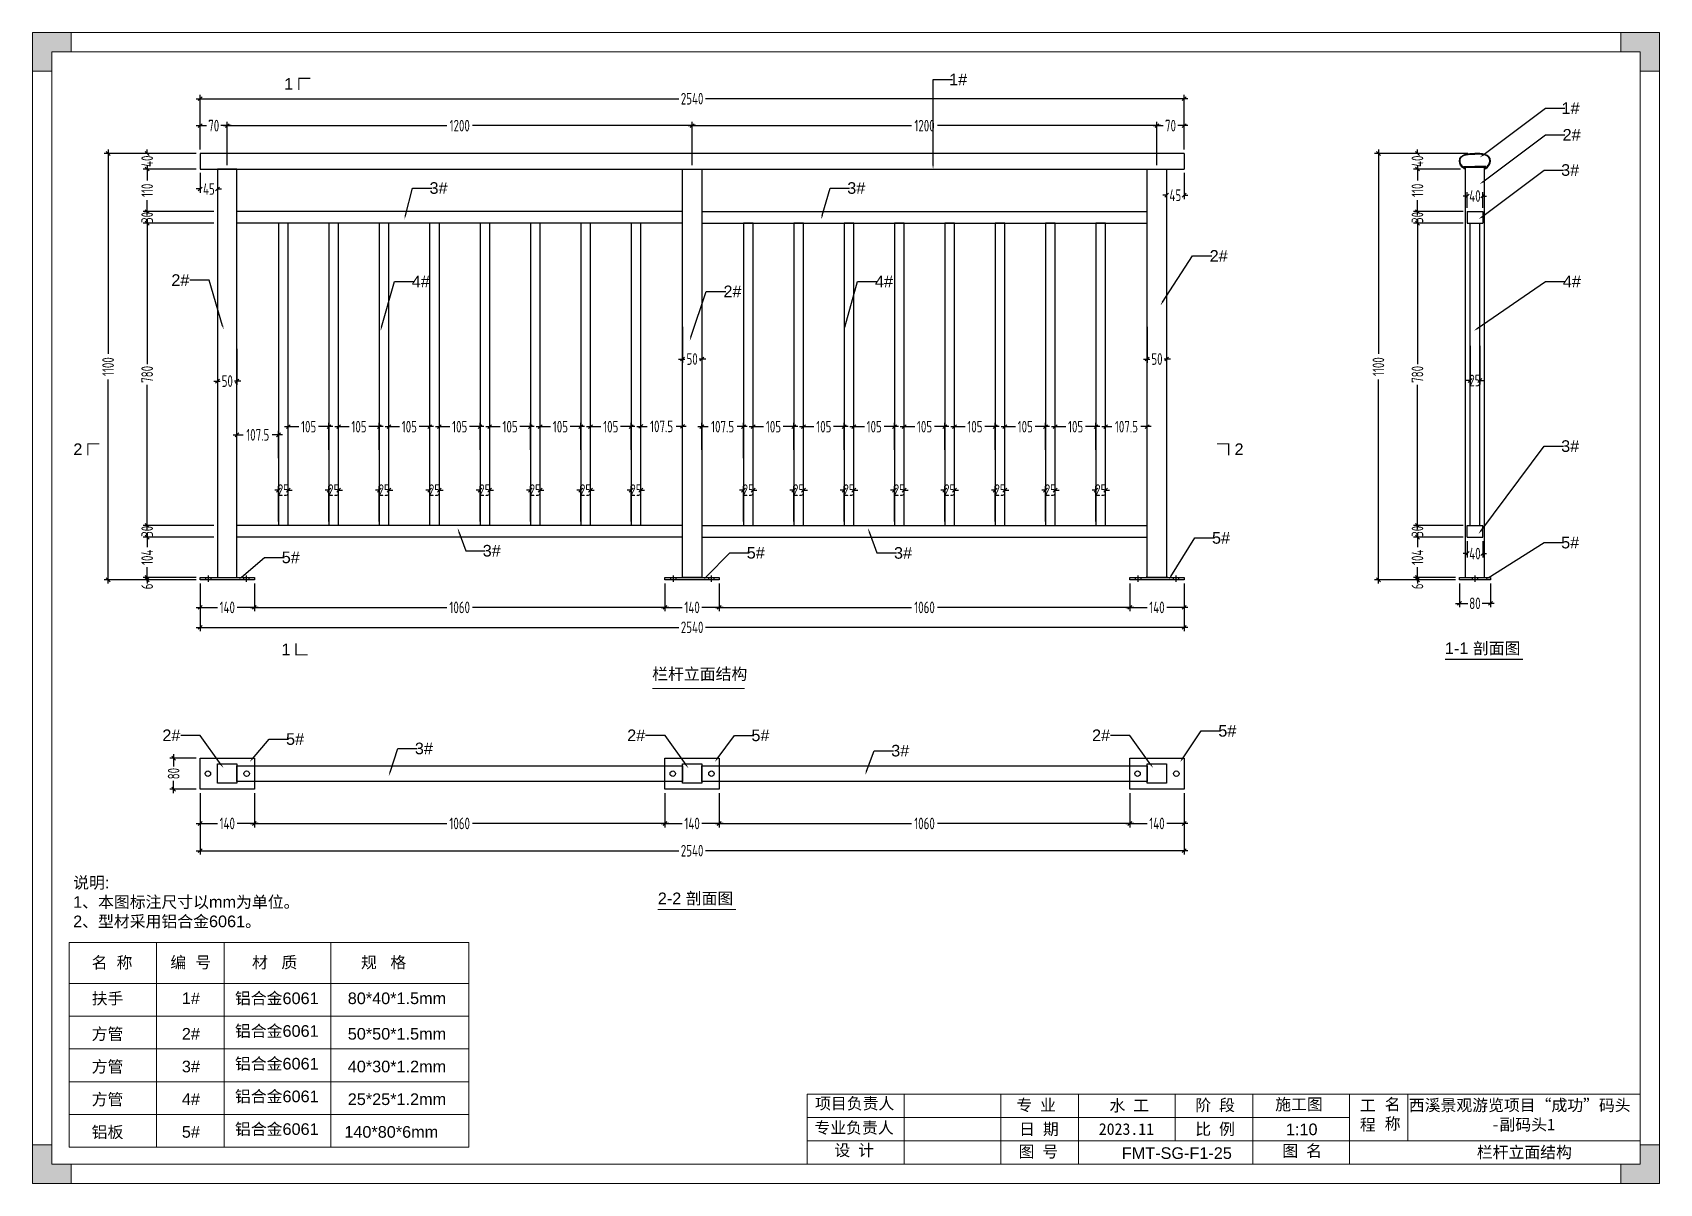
# Model space of a CAD drawing. Header units: millimetres. Extents: x 136606 to 1229059, y 82794 to 127566.
# Drawn here: x 959247 to 963447, y 124385 to 127355 of the extents above; entities that cross this region are included whole.
import ezdxf
from ezdxf import colors
from ezdxf.entities.mleader import LeaderData, LeaderLine
from ezdxf.enums import TextEntityAlignment as Align
from ezdxf.math import Vec2, Vec3

# ---------------------------------------------------------------- set-up
doc = ezdxf.new("R2010")
doc.units = ezdxf.units.MM
for name, color, linetype in [('HR-dimension', 9, 'Continuous'), ('方管', 100, 'Continuous'), ('标注', 9, 'Continuous')]:
    doc.layers.add(name, color=color, linetype=linetype)
doc.layers.add('图框', color=7, linetype='Continuous', lineweight=13)
doc.layers.add('文本', color=3, linetype='Continuous', lineweight=13)
doc.styles.add('Arial', font='arial.ttf')
doc.styles.add('hztxt', font='ros1.shx', dxfattribs={"width": 0.8, "bigfont": 'hztxt.shx'})
doc.styles.get("Standard").update_dxf_attribs({"font": 'arial.ttf'})
doc.dimstyles.new('DIM-10', dxfattribs={"dimscale": 10, "dimtxt": 3, "dimasz": 1, "dimexe": 1, "dimexo": 1, "dimgap": 0.5, "dimtad": 0, "dimdec": 3, "dimrnd": 0.0005, "dimzin": 9, "dimdsep": 46, "dimtxsty": 'hztxt', "dimblk": 'OBLIQUE', "dimcen": 0, "dimdle": 1, "dimclrd": 9, "dimclre": 9, "dimclrt": 2, "dimazin": 2, "dimtfac": 1, "dimtdec": 3, "dimtix": 1, "dimtofl": 0, "dimtmove": 2, "dimatfit": 3, "dimldrblk": 'OBLIQUE', "dimfxl": 1, "dimarcsym": 2})

msp = doc.modelspace()

# ---------------------------------------------------------------- texts
at = {"layer": '文本', "color": 0, "linetype": 'ByBlock', "style": 'Arial'}
for s, p in [('1', (959896.5591, 127207.7761)), ('2', (959352.0344, 126264.9715)), ('2', (962349.8016, 126264.9715)), ('1', (959889.3089, 125748.4416)), ('名  称', (959399.5149, 124940.4036)), ('编  号', (959602.617, 124940.8694)), ('材   质', (959813.2997, 124940.822)), ('规   格', (960094.6215, 124940.822)), ('扶手', (959399.5149, 124847.6946)), ('1#', (959632.2939, 124848.1604)), ('铝合金6061', (959769.3913, 124848.113)), ('80*40*1.5mm', (960060.5941, 124848.113)), ('方管', (959399.5149, 124756.0421)), ('2#', (959632.2939, 124756.5079)), ('铝合金6061', (959769.3913, 124763.7229)), ('50*50*1.5mm', (960060.5941, 124756.4605)), ('方管', (959399.5149, 124671.6519)), ('3#', (959632.2939, 124672.1177)), ('铝合金6061', (959769.3913, 124679.3327)), ('40*30*1.2mm', (960060.5941, 124672.0703)), ('方管', (959399.5149, 124587.2617)), ('4#', (959632.2939, 124587.7276)), ('铝合金6061', (959769.3913, 124594.9426)), ('25*25*1.2mm', (960060.5941, 124587.6802)), ('铝板', (959399.5149, 124502.8716)), ('5#', (959632.2939, 124503.3374)), ('铝合金6061', (959769.3913, 124510.5524)), ('140*80*6mm', (960051.7511, 124503.29))]:
    msp.add_text(s, height=30, dxfattribs=at).set_placement(p)
at = {"layer": '文本', "color": 6, "style": 'Arial'}
for s, p in [('1-1 剖面图', (962892.7233, 125751.3677)), ('栏杆立面结构', (960846.4488, 125685.0999)), ('2-2 剖面图', (960860.9268, 125105.9887)), ('栏杆立面结构', (962975.2264, 124450.9926))]:
    msp.add_text(s, height=30, dxfattribs=at).set_placement(p)
at = {"layer": '文本', "style": 'Arial'}
msp.add_text('FMT-SG-F1-25', height=30, dxfattribs=at).set_placement((962058.839, 124463.5846), align=Align.MIDDLE_LEFT)
at = {"layer": '文本', "color": 0, "linetype": 'ByBlock', "insert": (959351.6439, 125176.6262), "char_height": 30, "attachment_point": 1, "style": 'Arial'}
msp.add_mtext_dynamic_manual_height_columns('{\\fSimSun|b0|i0|c134|p2;说明}:\\P1{\\fSimSun|b0|i0|c134|p2;、本图标注尺寸以}mm{\\fSimSun|b0|i0|c134|p2;为单位。\\P}2{\\fSimSun|b0|i0|c134|p2;、型材采用铝合金}6061{\\fSimSun|b0|i0|c134|p2;。}', width=3086.818273, gutter_width=12.5, heights=[0], dxfattribs=at)
at = {"layer": '文本', "color": 6, "insert": (962482.4833, 124539.8642), "char_height": 30, "attachment_point": 1, "style": 'Arial'}
msp.add_mtext_dynamic_manual_height_columns('{\\C256;1:10\\P}', width=120, gutter_width=0, heights=[124.0928], dxfattribs=at)

# ---------------------------------------------------------------- blocks, each defined once
blk = doc.blocks.new('_Oblique')
at = {"color": 0, "linetype": 'ByBlock', "lineweight": -2}
blk.add_line((-0.5, -0.5), (0.5, 0.5), dxfattribs=at)
blk = doc.blocks.new('*D716')
at = {"layer": 'Defpoints', "color": 0, "ltscale": 1.5, "transparency": 16777216}
for p in [(959749.5, 127115.1), (959679.5, 127043.2), (959749.5, 127003.2)]:
    blk.add_point(p, dxfattribs=at)
at = {"layer": 'HR-dimension', "color": 9, "lineweight": -2, "ltscale": 1.5, "transparency": 16777216}
for p, q in [((959669.5, 127115.1), (959695.9, 127115.1)), ((959679.5, 127053.2), (959679.5, 127125.1)), ((959759.5, 127115.1), (959733.1, 127115.1)), ((959749.5, 127013.2), (959749.5, 127125.1))]:
    blk.add_line(p, q, dxfattribs=at)
at = {"layer": 'HR-dimension', "color": 9, "lineweight": -2, "ltscale": 1.5, "transparency": 16777216, "xscale": 10, "yscale": 10, "zscale": 10, "rotation": 180}
blk.add_blockref('_Oblique', (959679.5, 127115.1), dxfattribs=at)
at = {"layer": 'HR-dimension', "color": 9, "lineweight": -2, "ltscale": 1.5, "transparency": 16777216, "xscale": 10, "yscale": 10, "zscale": 10}
blk.add_blockref('_Oblique', (959749.5, 127115.1), dxfattribs=at)
at = {"layer": 'HR-dimension', "color": 2, "ltscale": 1.5, "transparency": 16777216, "insert": (959714.5, 127115.1), "char_height": 30, "attachment_point": 5, "style": 'hztxt'}
blk.add_mtext('70', dxfattribs=at)
blk = doc.blocks.new('*D717')
at = {"layer": 'Defpoints', "color": 0, "ltscale": 1.5, "transparency": 16777216}
for p in [(960949.5, 127115.1), (959749.5, 127003.2), (960949.5, 127003.2)]:
    blk.add_point(p, dxfattribs=at)
at = {"layer": 'HR-dimension', "color": 9, "lineweight": -2, "ltscale": 1.5, "transparency": 16777216}
for p, q in [((959739.5, 127115.1), (960316.1, 127115.1)), ((959749.5, 127013.2), (959749.5, 127125.1)), ((960959.5, 127115.1), (960382.9, 127115.1)), ((960949.5, 127013.2), (960949.5, 127125.1))]:
    blk.add_line(p, q, dxfattribs=at)
at = {"layer": 'HR-dimension', "color": 9, "lineweight": -2, "ltscale": 1.5, "transparency": 16777216, "xscale": 10, "yscale": 10, "zscale": 10, "rotation": 180}
blk.add_blockref('_Oblique', (959749.5, 127115.1), dxfattribs=at)
at = {"layer": 'HR-dimension', "color": 9, "lineweight": -2, "ltscale": 1.5, "transparency": 16777216, "xscale": 10, "yscale": 10, "zscale": 10}
blk.add_blockref('_Oblique', (960949.5, 127115.1), dxfattribs=at)
at = {"layer": 'HR-dimension', "color": 2, "ltscale": 1.5, "transparency": 16777216, "insert": (960349.5, 127115.1), "char_height": 30, "attachment_point": 5, "style": 'hztxt'}
blk.add_mtext('1200', dxfattribs=at)
blk = doc.blocks.new('*D718')
at = {"layer": 'Defpoints', "color": 0, "ltscale": 1.5, "transparency": 16777216}
for p in [(962149.5, 127115.1), (960949.5, 127003.2), (962149.5, 127003.2)]:
    blk.add_point(p, dxfattribs=at)
at = {"layer": 'HR-dimension', "color": 9, "lineweight": -2, "ltscale": 1.5, "transparency": 16777216}
for p, q in [((960939.5, 127115.1), (961516.1, 127115.1)), ((960949.5, 127013.2), (960949.5, 127125.1)), ((962159.5, 127115.1), (961582.9, 127115.1)), ((962149.5, 127013.2), (962149.5, 127125.1))]:
    blk.add_line(p, q, dxfattribs=at)
at = {"layer": 'HR-dimension', "color": 9, "lineweight": -2, "ltscale": 1.5, "transparency": 16777216, "xscale": 10, "yscale": 10, "zscale": 10, "rotation": 180}
blk.add_blockref('_Oblique', (960949.5, 127115.1), dxfattribs=at)
at = {"layer": 'HR-dimension', "color": 9, "lineweight": -2, "ltscale": 1.5, "transparency": 16777216, "xscale": 10, "yscale": 10, "zscale": 10}
blk.add_blockref('_Oblique', (962149.5, 127115.1), dxfattribs=at)
at = {"layer": 'HR-dimension', "color": 2, "ltscale": 1.5, "transparency": 16777216, "insert": (961549.5, 127115.1), "char_height": 30, "attachment_point": 5, "style": 'hztxt'}
blk.add_mtext('1200', dxfattribs=at)
blk = doc.blocks.new('*D719')
at = {"layer": 'Defpoints', "color": 0, "ltscale": 1.5, "transparency": 16777216}
for p in [(962219.5, 127115.1), (962219.5, 127043.2), (962149.5, 127003.2)]:
    blk.add_point(p, dxfattribs=at)
at = {"layer": 'HR-dimension', "color": 9, "lineweight": -2, "ltscale": 1.5, "transparency": 16777216}
for p, q in [((962139.5, 127115.1), (962165.9, 127115.1)), ((962149.5, 127013.2), (962149.5, 127125.1)), ((962229.5, 127115.1), (962203.1, 127115.1)), ((962219.5, 127053.2), (962219.5, 127125.1))]:
    blk.add_line(p, q, dxfattribs=at)
at = {"layer": 'HR-dimension', "color": 9, "lineweight": -2, "ltscale": 1.5, "transparency": 16777216, "xscale": 10, "yscale": 10, "zscale": 10, "rotation": 180}
blk.add_blockref('_Oblique', (962149.5, 127115.1), dxfattribs=at)
at = {"layer": 'HR-dimension', "color": 9, "lineweight": -2, "ltscale": 1.5, "transparency": 16777216, "xscale": 10, "yscale": 10, "zscale": 10}
blk.add_blockref('_Oblique', (962219.5, 127115.1), dxfattribs=at)
at = {"layer": 'HR-dimension', "color": 2, "ltscale": 1.5, "transparency": 16777216, "insert": (962184.5, 127115.1), "char_height": 30, "attachment_point": 5, "style": 'hztxt'}
blk.add_mtext('70', dxfattribs=at)
blk = doc.blocks.new('*D720')
at = {"layer": 'Defpoints', "color": 0, "ltscale": 1.5, "transparency": 16777216}
for p in [(959679.5, 127184.6), (959679.5, 127043.2), (962219.5, 127043.2)]:
    blk.add_point(p, dxfattribs=at)
at = {"layer": 'HR-dimension', "color": 9, "lineweight": -2, "ltscale": 1.5, "transparency": 16777216}
for p, q in [((959669.5, 127184.6), (960914.9, 127184.6)), ((959679.5, 127053.2), (959679.5, 127194.6)), ((962229.5, 127184.6), (960984.1, 127184.6)), ((962219.5, 127053.2), (962219.5, 127194.6))]:
    blk.add_line(p, q, dxfattribs=at)
at = {"layer": 'HR-dimension', "color": 9, "lineweight": -2, "ltscale": 1.5, "transparency": 16777216, "xscale": 10, "yscale": 10, "zscale": 10, "rotation": 180}
blk.add_blockref('_Oblique', (959679.5, 127184.6), dxfattribs=at)
at = {"layer": 'HR-dimension', "color": 9, "lineweight": -2, "ltscale": 1.5, "transparency": 16777216, "xscale": 10, "yscale": 10, "zscale": 10}
blk.add_blockref('_Oblique', (962219.5, 127184.6), dxfattribs=at)
at = {"layer": 'HR-dimension', "color": 2, "ltscale": 1.5, "transparency": 16777216, "insert": (960949.5, 127184.6), "char_height": 30, "attachment_point": 5, "style": 'hztxt'}
blk.add_mtext('2540', dxfattribs=at)
blk = doc.blocks.new('*D721')
at = {"layer": 'Defpoints', "color": 0, "ltscale": 1.5, "transparency": 16777216}
for p in [(959907, 126174.6), (959882, 126083.2), (959907, 126083.2)]:
    blk.add_point(p, dxfattribs=at)
at = {"layer": 'HR-dimension', "color": 9, "lineweight": -2, "ltscale": 1.5, "transparency": 16777216}
for p, q in [((959882, 126174.6), (959872, 126174.6)), ((959882, 126093.2), (959882, 126184.6)), ((959907, 126093.2), (959907, 126184.6)), ((959907, 126174.6), (959917, 126174.6))]:
    blk.add_line(p, q, dxfattribs=at)
at = {"layer": 'HR-dimension', "color": 9, "lineweight": -2, "ltscale": 1.5, "transparency": 16777216, "xscale": 10, "yscale": 10, "zscale": 10}
blk.add_blockref('_Oblique', (959882, 126174.6), dxfattribs=at)
at = {"layer": 'HR-dimension', "color": 9, "lineweight": -2, "ltscale": 1.5, "transparency": 16777216, "xscale": 10, "yscale": 10, "zscale": 10, "rotation": 180}
blk.add_blockref('_Oblique', (959907, 126174.6), dxfattribs=at)
at = {"layer": 'HR-dimension', "color": 2, "ltscale": 1.5, "transparency": 16777216, "insert": (959894.5, 126174.6), "char_height": 30, "attachment_point": 5, "style": 'hztxt'}
blk.add_mtext('25', dxfattribs=at)
blk = doc.blocks.new('*D778')
at = {"layer": 'Defpoints', "color": 0, "ltscale": 1.5, "transparency": 16777216}
for p in [(962930.4, 125943.2, 0), (963010.4, 125943.2, 0), (963010.4, 125882.3)]:
    blk.add_point(p, dxfattribs=at)
at = {"layer": 'HR-dimension', "color": 9, "lineweight": -2, "ltscale": 1.5, "transparency": 16777216}
for p, q in [((962930.4, 125933.2), (962930.4, 125872.3)), ((963010.4, 125933.2), (963010.4, 125872.3)), ((962920.4, 125882.3), (962951.8, 125882.3)), ((963020.4, 125882.3), (962989, 125882.3))]:
    blk.add_line(p, q, dxfattribs=at)
at = {"layer": 'HR-dimension', "color": 9, "lineweight": -2, "ltscale": 1.5, "transparency": 16777216, "xscale": 10, "yscale": 10, "zscale": 10, "rotation": 180}
blk.add_blockref('_Oblique', (962930.4, 125882.3), dxfattribs=at)
at = {"layer": 'HR-dimension', "color": 9, "lineweight": -2, "ltscale": 1.5, "transparency": 16777216, "xscale": 10, "yscale": 10, "zscale": 10}
blk.add_blockref('_Oblique', (963010.4, 125882.3), dxfattribs=at)
at = {"layer": 'HR-dimension', "color": 2, "ltscale": 1.5, "transparency": 16777216, "insert": (962970.4, 125882.3), "char_height": 30, "attachment_point": 5, "style": 'hztxt'}
blk.add_mtext('80', dxfattribs=at)
blk = doc.blocks.new('*D779')
at = {"layer": 'Defpoints', "color": 0, "transparency": 16777216}
for p in [(959724.5, 126549.1), (959774.5, 126549.1), (959724.5, 126455.9)]:
    blk.add_point(p, dxfattribs=at)
at = {"layer": '标注', "color": 9, "lineweight": -2, "transparency": 16777216}
for p, q in [((959724.5, 126539.1), (959724.5, 126445.9)), ((959774.5, 126539.1), (959774.5, 126445.9)), ((959714.5, 126455.9), (959730.9, 126455.9)), ((959784.5, 126455.9), (959768.1, 126455.9))]:
    blk.add_line(p, q, dxfattribs=at)
at = {"layer": '标注', "color": 9, "lineweight": -2, "transparency": 16777216, "xscale": 10, "yscale": 10, "zscale": 10, "rotation": 180}
blk.add_blockref('_Oblique', (959724.5, 126455.9), dxfattribs=at)
at = {"layer": '标注', "color": 9, "lineweight": -2, "transparency": 16777216, "xscale": 10, "yscale": 10, "zscale": 10}
blk.add_blockref('_Oblique', (959774.5, 126455.9), dxfattribs=at)
at = {"layer": '标注', "color": 2, "transparency": 16777216, "insert": (959749.5, 126455.9), "char_height": 30, "attachment_point": 5, "style": 'hztxt'}
blk.add_mtext('50', dxfattribs=at)
blk = doc.blocks.new('*D722')
at = {"layer": 'Defpoints', "color": 0, "transparency": 16777216}
for p in [(960924.5, 126606.1), (960974.5, 126606.1), (960924.5, 126512.8)]:
    blk.add_point(p, dxfattribs=at)
at = {"layer": '标注', "color": 9, "lineweight": -2, "transparency": 16777216}
for p, q in [((960924.5, 126596.1), (960924.5, 126502.8)), ((960974.5, 126596.1), (960974.5, 126502.8)), ((960914.5, 126512.8), (960930.9, 126512.8)), ((960984.5, 126512.8), (960968.1, 126512.8))]:
    blk.add_line(p, q, dxfattribs=at)
at = {"layer": '标注', "color": 9, "lineweight": -2, "transparency": 16777216, "xscale": 10, "yscale": 10, "zscale": 10, "rotation": 180}
blk.add_blockref('_Oblique', (960924.5, 126512.8), dxfattribs=at)
at = {"layer": '标注', "color": 9, "lineweight": -2, "transparency": 16777216, "xscale": 10, "yscale": 10, "zscale": 10}
blk.add_blockref('_Oblique', (960974.5, 126512.8), dxfattribs=at)
at = {"layer": '标注', "color": 2, "transparency": 16777216, "insert": (960949.5, 126512.8), "char_height": 30, "attachment_point": 5, "style": 'hztxt'}
blk.add_mtext('50', dxfattribs=at)
blk = doc.blocks.new('*D723')
at = {"layer": 'Defpoints', "color": 0, "transparency": 16777216}
for p in [(962124.5, 126606.1), (962174.5, 126606.1), (962124.5, 126512.8)]:
    blk.add_point(p, dxfattribs=at)
at = {"layer": '标注', "color": 9, "lineweight": -2, "transparency": 16777216}
for p, q in [((962124.5, 126596.1), (962124.5, 126502.8)), ((962174.5, 126596.1), (962174.5, 126502.8)), ((962114.5, 126512.8), (962130.9, 126512.8)), ((962184.5, 126512.8), (962168.1, 126512.8))]:
    blk.add_line(p, q, dxfattribs=at)
at = {"layer": '标注', "color": 9, "lineweight": -2, "transparency": 16777216, "xscale": 10, "yscale": 10, "zscale": 10, "rotation": 180}
blk.add_blockref('_Oblique', (962124.5, 126512.8), dxfattribs=at)
at = {"layer": '标注', "color": 9, "lineweight": -2, "transparency": 16777216, "xscale": 10, "yscale": 10, "zscale": 10}
blk.add_blockref('_Oblique', (962174.5, 126512.8), dxfattribs=at)
at = {"layer": '标注', "color": 2, "transparency": 16777216, "insert": (962149.5, 126512.8), "char_height": 30, "attachment_point": 5, "style": 'hztxt'}
blk.add_mtext('50', dxfattribs=at)
blk = doc.blocks.new('*D780')
at = {"layer": 'Defpoints', "color": 0, "transparency": 16777216}
for p in [(962950.4, 126933.5), (962950.4, 126893.2, 0), (962990.4, 126893.2, 0)]:
    blk.add_point(p, dxfattribs=at)
at = {"layer": '标注', "color": 9, "lineweight": -2, "transparency": 16777216}
for p, q in [((962950.4, 126933.5), (962940.4, 126933.5)), ((962950.4, 126903.2), (962950.4, 126943.5)), ((962990.4, 126903.2), (962990.4, 126943.5)), ((962990.4, 126933.5), (963000.4, 126933.5))]:
    blk.add_line(p, q, dxfattribs=at)
at = {"layer": '标注', "color": 9, "lineweight": -2, "transparency": 16777216, "xscale": 10, "yscale": 10, "zscale": 10}
blk.add_blockref('_Oblique', (962950.4, 126933.5), dxfattribs=at)
at = {"layer": '标注', "color": 9, "lineweight": -2, "transparency": 16777216, "xscale": 10, "yscale": 10, "zscale": 10, "rotation": 180}
blk.add_blockref('_Oblique', (962990.4, 126933.5), dxfattribs=at)
at = {"layer": '标注', "color": 2, "transparency": 16777216, "insert": (962970.4, 126933.5), "char_height": 30, "attachment_point": 5, "style": 'hztxt'}
blk.add_mtext('40', dxfattribs=at)
blk = doc.blocks.new('*D781')
at = {"layer": 'Defpoints', "color": 0, "transparency": 16777216}
for p in [(962950.4, 126053.2), (962990.4, 126053.2), (962950.4, 126010.7)]:
    blk.add_point(p, dxfattribs=at)
at = {"layer": '标注', "color": 9, "lineweight": -2, "transparency": 16777216}
for p, q in [((962950.4, 126043.2), (962950.4, 126000.7)), ((962990.4, 126043.2), (962990.4, 126000.7)), ((962950.4, 126010.7), (962940.4, 126010.7)), ((962990.4, 126010.7), (963000.4, 126010.7))]:
    blk.add_line(p, q, dxfattribs=at)
at = {"layer": '标注', "color": 9, "lineweight": -2, "transparency": 16777216, "xscale": 10, "yscale": 10, "zscale": 10}
blk.add_blockref('_Oblique', (962950.4, 126010.7), dxfattribs=at)
at = {"layer": '标注', "color": 9, "lineweight": -2, "transparency": 16777216, "xscale": 10, "yscale": 10, "zscale": 10, "rotation": 180}
blk.add_blockref('_Oblique', (962990.4, 126010.7), dxfattribs=at)
at = {"layer": '标注', "color": 2, "transparency": 16777216, "insert": (962970.4, 126010.7), "char_height": 30, "attachment_point": 5, "style": 'hztxt'}
blk.add_mtext('40', dxfattribs=at)
blk = doc.blocks.new('*D782')
at = {"layer": 'Defpoints', "color": 0, "transparency": 16777216}
for p in [(959679.5, 127003.2), (959724.5, 127003.2), (959679.5, 126951.6)]:
    blk.add_point(p, dxfattribs=at)
at = {"layer": '标注', "color": 9, "lineweight": -2, "transparency": 16777216}
for p, q in [((959679.5, 126993.2), (959679.5, 126941.6)), ((959724.5, 126993.2), (959724.5, 126941.6)), ((959679.5, 126951.6), (959669.5, 126951.6)), ((959724.5, 126951.6), (959734.5, 126951.6))]:
    blk.add_line(p, q, dxfattribs=at)
at = {"layer": '标注', "color": 9, "lineweight": -2, "transparency": 16777216, "xscale": 10, "yscale": 10, "zscale": 10}
blk.add_blockref('_Oblique', (959679.5, 126951.6), dxfattribs=at)
at = {"layer": '标注', "color": 9, "lineweight": -2, "transparency": 16777216, "xscale": 10, "yscale": 10, "zscale": 10, "rotation": 180}
blk.add_blockref('_Oblique', (959724.5, 126951.6), dxfattribs=at)
at = {"layer": '标注', "color": 2, "transparency": 16777216, "insert": (959702, 126951.6), "char_height": 30, "attachment_point": 5, "style": 'hztxt'}
blk.add_mtext('45', dxfattribs=at)
blk = doc.blocks.new('*D783')
at = {"layer": 'Defpoints', "color": 0, "transparency": 16777216}
for p in [(962174.5, 127003.2), (962219.5, 127003.2), (962174.5, 126935.5)]:
    blk.add_point(p, dxfattribs=at)
at = {"layer": '标注', "color": 9, "lineweight": -2, "transparency": 16777216}
for p, q in [((962174.5, 126993.2), (962174.5, 126925.5)), ((962219.5, 126993.2), (962219.5, 126925.5)), ((962174.5, 126935.5), (962164.5, 126935.5)), ((962219.5, 126935.5), (962229.5, 126935.5))]:
    blk.add_line(p, q, dxfattribs=at)
at = {"layer": '标注', "color": 9, "lineweight": -2, "transparency": 16777216, "xscale": 10, "yscale": 10, "zscale": 10}
blk.add_blockref('_Oblique', (962174.5, 126935.5), dxfattribs=at)
at = {"layer": '标注', "color": 9, "lineweight": -2, "transparency": 16777216, "xscale": 10, "yscale": 10, "zscale": 10, "rotation": 180}
blk.add_blockref('_Oblique', (962219.5, 126935.5), dxfattribs=at)
at = {"layer": '标注', "color": 2, "transparency": 16777216, "insert": (962197, 126935.5), "char_height": 30, "attachment_point": 5, "style": 'hztxt'}
blk.add_mtext('45', dxfattribs=at)
blk = doc.blocks.new('*D784')
at = {"layer": 'Defpoints', "color": 0, "transparency": 16777216}
for p in [(962079.5, 125402.9), (962219.5, 125402.9), (962079.5, 125314.3)]:
    blk.add_point(p, dxfattribs=at)
at = {"layer": '标注', "color": 9, "lineweight": -2, "transparency": 16777216}
for p, q in [((962079.5, 125392.9), (962079.5, 125304.3)), ((962219.5, 125392.9), (962219.5, 125304.3)), ((962069.5, 125314.3), (962124.1, 125314.3)), ((962229.5, 125314.3), (962174.9, 125314.3))]:
    blk.add_line(p, q, dxfattribs=at)
at = {"layer": '标注', "color": 9, "lineweight": -2, "transparency": 16777216, "xscale": 10, "yscale": 10, "zscale": 10, "rotation": 180}
blk.add_blockref('_Oblique', (962079.5, 125314.3), dxfattribs=at)
at = {"layer": '标注', "color": 9, "lineweight": -2, "transparency": 16777216, "xscale": 10, "yscale": 10, "zscale": 10}
blk.add_blockref('_Oblique', (962219.5, 125314.3), dxfattribs=at)
at = {"layer": '标注', "color": 2, "transparency": 16777216, "insert": (962149.5, 125314.3), "char_height": 30, "attachment_point": 5, "style": 'hztxt'}
blk.add_mtext('140', dxfattribs=at)
blk = doc.blocks.new('*D785')
at = {"layer": 'Defpoints', "color": 0, "transparency": 16777216}
for p in [(961019.5, 125402.9), (962079.5, 125402.9), (961019.5, 125314.3)]:
    blk.add_point(p, dxfattribs=at)
at = {"layer": '标注', "color": 9, "lineweight": -2, "transparency": 16777216}
for p, q in [((961019.5, 125392.9), (961019.5, 125304.3)), ((962079.5, 125392.9), (962079.5, 125304.3)), ((961009.5, 125314.3), (961516.1, 125314.3)), ((962089.5, 125314.3), (961582.9, 125314.3))]:
    blk.add_line(p, q, dxfattribs=at)
at = {"layer": '标注', "color": 9, "lineweight": -2, "transparency": 16777216, "xscale": 10, "yscale": 10, "zscale": 10, "rotation": 180}
blk.add_blockref('_Oblique', (961019.5, 125314.3), dxfattribs=at)
at = {"layer": '标注', "color": 9, "lineweight": -2, "transparency": 16777216, "xscale": 10, "yscale": 10, "zscale": 10}
blk.add_blockref('_Oblique', (962079.5, 125314.3), dxfattribs=at)
at = {"layer": '标注', "color": 2, "transparency": 16777216, "insert": (961549.5, 125314.3), "char_height": 30, "attachment_point": 5, "style": 'hztxt'}
blk.add_mtext('1060', dxfattribs=at)
blk = doc.blocks.new('*D786')
at = {"layer": 'Defpoints', "color": 0, "transparency": 16777216}
for p in [(960879.5, 125402.9), (961019.5, 125402.9), (960879.5, 125314.3)]:
    blk.add_point(p, dxfattribs=at)
at = {"layer": '标注', "color": 9, "lineweight": -2, "transparency": 16777216}
for p, q in [((960879.5, 125392.9), (960879.5, 125304.3)), ((961019.5, 125392.9), (961019.5, 125304.3)), ((960869.5, 125314.3), (960924.1, 125314.3)), ((961029.5, 125314.3), (960974.9, 125314.3))]:
    blk.add_line(p, q, dxfattribs=at)
at = {"layer": '标注', "color": 9, "lineweight": -2, "transparency": 16777216, "xscale": 10, "yscale": 10, "zscale": 10, "rotation": 180}
blk.add_blockref('_Oblique', (960879.5, 125314.3), dxfattribs=at)
at = {"layer": '标注', "color": 9, "lineweight": -2, "transparency": 16777216, "xscale": 10, "yscale": 10, "zscale": 10}
blk.add_blockref('_Oblique', (961019.5, 125314.3), dxfattribs=at)
at = {"layer": '标注', "color": 2, "transparency": 16777216, "insert": (960949.5, 125314.3), "char_height": 30, "attachment_point": 5, "style": 'hztxt'}
blk.add_mtext('140', dxfattribs=at)
blk = doc.blocks.new('*D787')
at = {"layer": 'Defpoints', "color": 0, "transparency": 16777216}
for p in [(959819.5, 125402.9), (960879.5, 125402.9), (959819.5, 125314.3)]:
    blk.add_point(p, dxfattribs=at)
at = {"layer": '标注', "color": 9, "lineweight": -2, "transparency": 16777216}
for p, q in [((959819.5, 125392.9), (959819.5, 125304.3)), ((960879.5, 125392.9), (960879.5, 125304.3)), ((959809.5, 125314.3), (960316.1, 125314.3)), ((960889.5, 125314.3), (960382.9, 125314.3))]:
    blk.add_line(p, q, dxfattribs=at)
at = {"layer": '标注', "color": 9, "lineweight": -2, "transparency": 16777216, "xscale": 10, "yscale": 10, "zscale": 10, "rotation": 180}
blk.add_blockref('_Oblique', (959819.5, 125314.3), dxfattribs=at)
at = {"layer": '标注', "color": 9, "lineweight": -2, "transparency": 16777216, "xscale": 10, "yscale": 10, "zscale": 10}
blk.add_blockref('_Oblique', (960879.5, 125314.3), dxfattribs=at)
at = {"layer": '标注', "color": 2, "transparency": 16777216, "insert": (960349.5, 125314.3), "char_height": 30, "attachment_point": 5, "style": 'hztxt'}
blk.add_mtext('1060', dxfattribs=at)
blk = doc.blocks.new('*D724')
at = {"layer": 'Defpoints', "color": 0, "transparency": 16777216}
for p in [(959679.5, 125402.9), (959819.5, 125402.9), (959679.5, 125314.3)]:
    blk.add_point(p, dxfattribs=at)
at = {"layer": '标注', "color": 9, "lineweight": -2, "transparency": 16777216}
for p, q in [((959679.5, 125392.9), (959679.5, 125304.3)), ((959819.5, 125392.9), (959819.5, 125304.3)), ((959669.5, 125314.3), (959724.1, 125314.3)), ((959829.5, 125314.3), (959774.9, 125314.3))]:
    blk.add_line(p, q, dxfattribs=at)
at = {"layer": '标注', "color": 9, "lineweight": -2, "transparency": 16777216, "xscale": 10, "yscale": 10, "zscale": 10, "rotation": 180}
blk.add_blockref('_Oblique', (959679.5, 125314.3), dxfattribs=at)
at = {"layer": '标注', "color": 9, "lineweight": -2, "transparency": 16777216, "xscale": 10, "yscale": 10, "zscale": 10}
blk.add_blockref('_Oblique', (959819.5, 125314.3), dxfattribs=at)
at = {"layer": '标注', "color": 2, "transparency": 16777216, "insert": (959749.5, 125314.3), "char_height": 30, "attachment_point": 5, "style": 'hztxt'}
blk.add_mtext('140', dxfattribs=at)
blk = doc.blocks.new('*D725')
at = {"layer": 'Defpoints', "color": 0, "transparency": 16777216}
for p in [(959679.5, 125482.9), (959611, 125402.9), (959679.5, 125402.9)]:
    blk.add_point(p, dxfattribs=at)
at = {"layer": '标注', "color": 9, "lineweight": -2, "transparency": 16777216}
for p, q in [((959669.5, 125482.9), (959601, 125482.9)), ((959611, 125492.9), (959611, 125461.5)), ((959611, 125392.9), (959611, 125424.3)), ((959669.5, 125402.9), (959601, 125402.9))]:
    blk.add_line(p, q, dxfattribs=at)
at = {"layer": '标注', "color": 9, "lineweight": -2, "transparency": 16777216, "xscale": 10, "yscale": 10, "zscale": 10}
for p, rotation in [((959611, 125482.9), 90), ((959611, 125402.9), 270)]:
    blk.add_blockref('_Oblique', p, dxfattribs=dict(at, rotation=rotation))
at = {"layer": '标注', "color": 2, "transparency": 16777216, "insert": (959611, 125442.9), "char_height": 30, "attachment_point": 5, "rotation": 90, "style": 'hztxt'}
blk.add_mtext('80', dxfattribs=at)
blk = doc.blocks.new('*D726')
at = {"layer": 'Defpoints', "color": 0, "transparency": 16777216}
for p in [(959679.5, 125402.9), (962219.5, 125402.9), (962219.5, 125244)]:
    blk.add_point(p, dxfattribs=at)
at = {"layer": '标注', "color": 9, "lineweight": -2, "transparency": 16777216}
for p, q in [((959679.5, 125392.9), (959679.5, 125234)), ((962219.5, 125392.9), (962219.5, 125234)), ((959669.5, 125244), (960914.9, 125244)), ((962229.5, 125244), (960984.1, 125244))]:
    blk.add_line(p, q, dxfattribs=at)
at = {"layer": '标注', "color": 9, "lineweight": -2, "transparency": 16777216, "xscale": 10, "yscale": 10, "zscale": 10, "rotation": 180}
blk.add_blockref('_Oblique', (959679.5, 125244), dxfattribs=at)
at = {"layer": '标注', "color": 9, "lineweight": -2, "transparency": 16777216, "xscale": 10, "yscale": 10, "zscale": 10}
blk.add_blockref('_Oblique', (962219.5, 125244), dxfattribs=at)
at = {"layer": '标注', "color": 2, "transparency": 16777216, "insert": (960949.5, 125244), "char_height": 30, "attachment_point": 5, "style": 'hztxt'}
blk.add_mtext('2540', dxfattribs=at)
blk = doc.blocks.new('*D727')
at = {"layer": 'Defpoints', "color": 0, "transparency": 16777216}
for p in [(962079.5, 125943.2), (962219.5, 125943.2), (962079.5, 125871.9)]:
    blk.add_point(p, dxfattribs=at)
at = {"layer": '标注', "color": 9, "lineweight": -2, "transparency": 16777216}
for p, q in [((962079.5, 125933.2), (962079.5, 125861.9)), ((962219.5, 125933.2), (962219.5, 125861.9)), ((962069.5, 125871.9), (962124.1, 125871.9)), ((962229.5, 125871.9), (962174.9, 125871.9))]:
    blk.add_line(p, q, dxfattribs=at)
at = {"layer": '标注', "color": 9, "lineweight": -2, "transparency": 16777216, "xscale": 10, "yscale": 10, "zscale": 10, "rotation": 180}
blk.add_blockref('_Oblique', (962079.5, 125871.9), dxfattribs=at)
at = {"layer": '标注', "color": 9, "lineweight": -2, "transparency": 16777216, "xscale": 10, "yscale": 10, "zscale": 10}
blk.add_blockref('_Oblique', (962219.5, 125871.9), dxfattribs=at)
at = {"layer": '标注', "color": 2, "transparency": 16777216, "insert": (962149.5, 125871.9), "char_height": 30, "attachment_point": 5, "style": 'hztxt'}
blk.add_mtext('140', dxfattribs=at)
blk = doc.blocks.new('*D728')
at = {"layer": 'Defpoints', "color": 0, "transparency": 16777216}
for p in [(961019.5, 125943.2), (962079.5, 125943.2), (961019.5, 125871.9)]:
    blk.add_point(p, dxfattribs=at)
at = {"layer": '标注', "color": 9, "lineweight": -2, "transparency": 16777216}
for p, q in [((961019.5, 125933.2), (961019.5, 125861.9)), ((962079.5, 125933.2), (962079.5, 125861.9)), ((961009.5, 125871.9), (961516.1, 125871.9)), ((962089.5, 125871.9), (961582.9, 125871.9))]:
    blk.add_line(p, q, dxfattribs=at)
at = {"layer": '标注', "color": 9, "lineweight": -2, "transparency": 16777216, "xscale": 10, "yscale": 10, "zscale": 10, "rotation": 180}
blk.add_blockref('_Oblique', (961019.5, 125871.9), dxfattribs=at)
at = {"layer": '标注', "color": 9, "lineweight": -2, "transparency": 16777216, "xscale": 10, "yscale": 10, "zscale": 10}
blk.add_blockref('_Oblique', (962079.5, 125871.9), dxfattribs=at)
at = {"layer": '标注', "color": 2, "transparency": 16777216, "insert": (961549.5, 125871.9), "char_height": 30, "attachment_point": 5, "style": 'hztxt'}
blk.add_mtext('1060', dxfattribs=at)
blk = doc.blocks.new('*D729')
at = {"layer": 'Defpoints', "color": 0, "transparency": 16777216}
for p in [(960879.5, 125943.2), (961019.5, 125943.2), (960879.5, 125871.9)]:
    blk.add_point(p, dxfattribs=at)
at = {"layer": '标注', "color": 9, "lineweight": -2, "transparency": 16777216}
for p, q in [((960879.5, 125933.2), (960879.5, 125861.9)), ((961019.5, 125933.2), (961019.5, 125861.9)), ((960869.5, 125871.9), (960924.1, 125871.9)), ((961029.5, 125871.9), (960974.9, 125871.9))]:
    blk.add_line(p, q, dxfattribs=at)
at = {"layer": '标注', "color": 9, "lineweight": -2, "transparency": 16777216, "xscale": 10, "yscale": 10, "zscale": 10, "rotation": 180}
blk.add_blockref('_Oblique', (960879.5, 125871.9), dxfattribs=at)
at = {"layer": '标注', "color": 9, "lineweight": -2, "transparency": 16777216, "xscale": 10, "yscale": 10, "zscale": 10}
blk.add_blockref('_Oblique', (961019.5, 125871.9), dxfattribs=at)
at = {"layer": '标注', "color": 2, "transparency": 16777216, "insert": (960949.5, 125871.9), "char_height": 30, "attachment_point": 5, "style": 'hztxt'}
blk.add_mtext('140', dxfattribs=at)
blk = doc.blocks.new('*D730')
at = {"layer": 'Defpoints', "color": 0, "transparency": 16777216}
for p in [(959819.5, 125943.2), (960879.5, 125943.2), (959819.5, 125871.9)]:
    blk.add_point(p, dxfattribs=at)
at = {"layer": '标注', "color": 9, "lineweight": -2, "transparency": 16777216}
for p, q in [((959819.5, 125933.2), (959819.5, 125861.9)), ((960879.5, 125933.2), (960879.5, 125861.9)), ((959809.5, 125871.9), (960316.1, 125871.9)), ((960889.5, 125871.9), (960382.9, 125871.9))]:
    blk.add_line(p, q, dxfattribs=at)
at = {"layer": '标注', "color": 9, "lineweight": -2, "transparency": 16777216, "xscale": 10, "yscale": 10, "zscale": 10, "rotation": 180}
blk.add_blockref('_Oblique', (959819.5, 125871.9), dxfattribs=at)
at = {"layer": '标注', "color": 9, "lineweight": -2, "transparency": 16777216, "xscale": 10, "yscale": 10, "zscale": 10}
blk.add_blockref('_Oblique', (960879.5, 125871.9), dxfattribs=at)
at = {"layer": '标注', "color": 2, "transparency": 16777216, "insert": (960349.5, 125871.9), "char_height": 30, "attachment_point": 5, "style": 'hztxt'}
blk.add_mtext('1060', dxfattribs=at)
blk = doc.blocks.new('*D731')
at = {"layer": 'Defpoints', "color": 0, "transparency": 16777216}
for p in [(959679.5, 125943.2), (959819.5, 125943.2), (959679.5, 125871.9)]:
    blk.add_point(p, dxfattribs=at)
at = {"layer": '标注', "color": 9, "lineweight": -2, "transparency": 16777216}
for p, q in [((959679.5, 125933.2), (959679.5, 125861.9)), ((959819.5, 125933.2), (959819.5, 125861.9)), ((959669.5, 125871.9), (959724.1, 125871.9)), ((959829.5, 125871.9), (959774.9, 125871.9))]:
    blk.add_line(p, q, dxfattribs=at)
at = {"layer": '标注', "color": 9, "lineweight": -2, "transparency": 16777216, "xscale": 10, "yscale": 10, "zscale": 10, "rotation": 180}
blk.add_blockref('_Oblique', (959679.5, 125871.9), dxfattribs=at)
at = {"layer": '标注', "color": 9, "lineweight": -2, "transparency": 16777216, "xscale": 10, "yscale": 10, "zscale": 10}
blk.add_blockref('_Oblique', (959819.5, 125871.9), dxfattribs=at)
at = {"layer": '标注', "color": 2, "transparency": 16777216, "insert": (959749.5, 125871.9), "char_height": 30, "attachment_point": 5, "style": 'hztxt'}
blk.add_mtext('140', dxfattribs=at)
blk = doc.blocks.new('*D732')
at = {"layer": 'Defpoints', "color": 0, "transparency": 16777216}
for p in [(959679.5, 125943.2), (962219.5, 125943.2), (962219.5, 125820.4)]:
    blk.add_point(p, dxfattribs=at)
at = {"layer": '标注', "color": 9, "lineweight": -2, "transparency": 16777216}
for p, q in [((959679.5, 125933.2), (959679.5, 125810.4)), ((962219.5, 125933.2), (962219.5, 125810.4)), ((959669.5, 125820.4), (960914.9, 125820.4)), ((962229.5, 125820.4), (960984.1, 125820.4))]:
    blk.add_line(p, q, dxfattribs=at)
at = {"layer": '标注', "color": 9, "lineweight": -2, "transparency": 16777216, "xscale": 10, "yscale": 10, "zscale": 10, "rotation": 180}
blk.add_blockref('_Oblique', (959679.5, 125820.4), dxfattribs=at)
at = {"layer": '标注', "color": 9, "lineweight": -2, "transparency": 16777216, "xscale": 10, "yscale": 10, "zscale": 10}
blk.add_blockref('_Oblique', (962219.5, 125820.4), dxfattribs=at)
at = {"layer": '标注', "color": 2, "transparency": 16777216, "insert": (960949.5, 125820.4), "char_height": 30, "attachment_point": 5, "style": 'hztxt'}
blk.add_mtext('2540', dxfattribs=at)
blk = doc.blocks.new('*D788')
at = {"layer": 'Defpoints', "color": 0, "transparency": 16777216}
for p in [(959679.5, 127043.2), (959542.7, 127003.2), (959679.5, 127003.2)]:
    blk.add_point(p, dxfattribs=at)
at = {"layer": '标注', "color": 9, "lineweight": -2, "transparency": 16777216}
for p, q in [((959542.7, 127043.2), (959542.7, 127053.2)), ((959669.5, 127043.2), (959532.7, 127043.2)), ((959669.5, 127003.2), (959532.7, 127003.2)), ((959542.7, 127003.2), (959542.7, 126993.2))]:
    blk.add_line(p, q, dxfattribs=at)
at = {"layer": '标注', "color": 9, "lineweight": -2, "transparency": 16777216, "xscale": 10, "yscale": 10, "zscale": 10}
for p, rotation in [((959542.7, 127043.2), 270), ((959542.7, 127003.2), 90)]:
    blk.add_blockref('_Oblique', p, dxfattribs=dict(at, rotation=rotation))
at = {"layer": '标注', "color": 2, "transparency": 16777216, "insert": (959542.7, 127023.2), "char_height": 30, "attachment_point": 5, "rotation": 90, "style": 'hztxt'}
blk.add_mtext('40', dxfattribs=at)
blk = doc.blocks.new('*D733')
at = {"layer": 'Defpoints', "color": 0, "transparency": 16777216}
for p in [(959679.5, 127003.2), (959542.7, 126893.2), (959724.5, 126893.2)]:
    blk.add_point(p, dxfattribs=at)
at = {"layer": '标注', "color": 9, "lineweight": -2, "transparency": 16777216}
for p, q in [((959542.7, 127013.2), (959542.7, 126973.6)), ((959669.5, 127003.2), (959532.7, 127003.2)), ((959714.5, 126893.2), (959532.7, 126893.2)), ((959542.7, 126883.2), (959542.7, 126922.8))]:
    blk.add_line(p, q, dxfattribs=at)
at = {"layer": '标注', "color": 9, "lineweight": -2, "transparency": 16777216, "xscale": 10, "yscale": 10, "zscale": 10}
for p, rotation in [((959542.7, 127003.2), 90), ((959542.7, 126893.2), 270)]:
    blk.add_blockref('_Oblique', p, dxfattribs=dict(at, rotation=rotation))
at = {"layer": '标注', "color": 2, "transparency": 16777216, "insert": (959542.7, 126948.2), "char_height": 30, "attachment_point": 5, "rotation": 90, "style": 'hztxt'}
blk.add_mtext('110', dxfattribs=at)
blk = doc.blocks.new('*D734')
at = {"layer": 'Defpoints', "color": 0, "transparency": 16777216}
for p in [(959724.5, 126893.2), (959542.7, 126863.2), (959724.5, 126863.2)]:
    blk.add_point(p, dxfattribs=at)
at = {"layer": '标注', "color": 9, "lineweight": -2, "transparency": 16777216}
for p, q in [((959714.5, 126893.2), (959532.7, 126893.2)), ((959542.7, 126893.2), (959542.7, 126903.2)), ((959714.5, 126863.2), (959532.7, 126863.2)), ((959542.7, 126863.2), (959542.7, 126853.2))]:
    blk.add_line(p, q, dxfattribs=at)
at = {"layer": '标注', "color": 9, "lineweight": -2, "transparency": 16777216, "xscale": 10, "yscale": 10, "zscale": 10}
for p, rotation in [((959542.7, 126893.2), 270), ((959542.7, 126863.2), 90)]:
    blk.add_blockref('_Oblique', p, dxfattribs=dict(at, rotation=rotation))
at = {"layer": '标注', "color": 2, "transparency": 16777216, "insert": (959542.7, 126878.2), "char_height": 30, "attachment_point": 5, "rotation": 90, "style": 'hztxt'}
blk.add_mtext('30', dxfattribs=at)
blk = doc.blocks.new('*D735')
at = {"layer": 'Defpoints', "color": 0, "transparency": 16777216}
for p in [(959724.5, 126863.2), (959542.7, 126083.2), (959724.5, 126083.2)]:
    blk.add_point(p, dxfattribs=at)
at = {"layer": '标注', "color": 9, "lineweight": -2, "transparency": 16777216}
for p, q in [((959714.5, 126863.2), (959532.7, 126863.2)), ((959542.7, 126873.2), (959542.7, 126499.8)), ((959542.7, 126073.2), (959542.7, 126446.6)), ((959714.5, 126083.2), (959532.7, 126083.2))]:
    blk.add_line(p, q, dxfattribs=at)
at = {"layer": '标注', "color": 9, "lineweight": -2, "transparency": 16777216, "xscale": 10, "yscale": 10, "zscale": 10}
for p, rotation in [((959542.7, 126863.2), 90), ((959542.7, 126083.2), 270)]:
    blk.add_blockref('_Oblique', p, dxfattribs=dict(at, rotation=rotation))
at = {"layer": '标注', "color": 2, "transparency": 16777216, "insert": (959542.7, 126473.2), "char_height": 30, "attachment_point": 5, "rotation": 90, "style": 'hztxt'}
blk.add_mtext('780', dxfattribs=at)
blk = doc.blocks.new('*D736')
at = {"layer": 'Defpoints', "color": 0, "transparency": 16777216}
for p in [(959724.5, 126083.2), (959542.7, 126053.2), (959724.5, 126053.2)]:
    blk.add_point(p, dxfattribs=at)
at = {"layer": '标注', "color": 9, "lineweight": -2, "transparency": 16777216}
for p, q in [((959714.5, 126083.2), (959532.7, 126083.2)), ((959542.7, 126083.2), (959542.7, 126093.2)), ((959714.5, 126053.2), (959532.7, 126053.2)), ((959542.7, 126053.2), (959542.7, 126043.2))]:
    blk.add_line(p, q, dxfattribs=at)
at = {"layer": '标注', "color": 9, "lineweight": -2, "transparency": 16777216, "xscale": 10, "yscale": 10, "zscale": 10}
for p, rotation in [((959542.7, 126083.2), 270), ((959542.7, 126053.2), 90)]:
    blk.add_blockref('_Oblique', p, dxfattribs=dict(at, rotation=rotation))
at = {"layer": '标注', "color": 2, "transparency": 16777216, "insert": (959542.7, 126068.2), "char_height": 30, "attachment_point": 5, "rotation": 90, "style": 'hztxt'}
blk.add_mtext('30', dxfattribs=at)
blk = doc.blocks.new('*D737')
at = {"layer": 'Defpoints', "color": 0, "transparency": 16777216}
for p in [(959724.5, 126053.2), (959542.7, 125949.2), (959679.5, 125949.2)]:
    blk.add_point(p, dxfattribs=at)
at = {"layer": '标注', "color": 9, "lineweight": -2, "transparency": 16777216}
for p, q in [((959714.5, 126053.2), (959532.7, 126053.2)), ((959542.7, 126063.2), (959542.7, 126027)), ((959542.7, 125939.2), (959542.7, 125975.4)), ((959669.5, 125949.2), (959532.7, 125949.2))]:
    blk.add_line(p, q, dxfattribs=at)
at = {"layer": '标注', "color": 9, "lineweight": -2, "transparency": 16777216, "xscale": 10, "yscale": 10, "zscale": 10}
for p, rotation in [((959542.7, 126053.2), 90), ((959542.7, 125949.2), 270)]:
    blk.add_blockref('_Oblique', p, dxfattribs=dict(at, rotation=rotation))
at = {"layer": '标注', "color": 2, "transparency": 16777216, "insert": (959542.7, 126001.2), "char_height": 30, "attachment_point": 5, "rotation": 90, "style": 'hztxt'}
blk.add_mtext('104', dxfattribs=at)
blk = doc.blocks.new('*D738')
at = {"layer": 'Defpoints', "color": 0, "transparency": 16777216}
for p in [(959542.7, 125943.2), (959679.5, 125949.2), (959679.5, 125943.2)]:
    blk.add_point(p, dxfattribs=at)
at = {"layer": '标注', "color": 9, "lineweight": -2, "transparency": 16777216}
for p, q in [((959542.7, 125949.2), (959542.7, 125959.2)), ((959669.5, 125949.2), (959532.7, 125949.2)), ((959669.5, 125943.2), (959532.7, 125943.2)), ((959542.7, 125943.2), (959542.7, 125933.2))]:
    blk.add_line(p, q, dxfattribs=at)
at = {"layer": '标注', "color": 9, "lineweight": -2, "transparency": 16777216, "xscale": 10, "yscale": 10, "zscale": 10}
for p, rotation in [((959542.7, 125949.2), 270), ((959542.7, 125943.2), 90)]:
    blk.add_blockref('_Oblique', p, dxfattribs=dict(at, rotation=rotation))
at = {"layer": '标注', "color": 2, "transparency": 16777216, "insert": (959542.7, 125926), "char_height": 30, "attachment_point": 5, "rotation": 90, "style": 'hztxt'}
blk.add_mtext('6', dxfattribs=at)
blk = doc.blocks.new('*D739')
at = {"layer": 'Defpoints', "color": 0, "transparency": 16777216}
for p in [(959441.9, 127043.2), (959542.7, 127043.2), (959542.7, 125943.2)]:
    blk.add_point(p, dxfattribs=at)
at = {"layer": '标注', "color": 9, "lineweight": -2, "transparency": 16777216}
for p, q in [((959441.9, 127053.2), (959441.9, 126526.6)), ((959532.7, 127043.2), (959431.9, 127043.2)), ((959441.9, 125933.2), (959441.9, 126459.8)), ((959532.7, 125943.2), (959431.9, 125943.2))]:
    blk.add_line(p, q, dxfattribs=at)
at = {"layer": '标注', "color": 9, "lineweight": -2, "transparency": 16777216, "xscale": 10, "yscale": 10, "zscale": 10}
for p, rotation in [((959441.9, 127043.2), 90), ((959441.9, 125943.2), 270)]:
    blk.add_blockref('_Oblique', p, dxfattribs=dict(at, rotation=rotation))
at = {"layer": '标注', "color": 2, "transparency": 16777216, "insert": (959441.9, 126493.2), "char_height": 30, "attachment_point": 5, "rotation": 90, "style": 'hztxt'}
blk.add_mtext('1100', dxfattribs=at)
blk = doc.blocks.new('*D740')
at = {"layer": 'Defpoints', "color": 0, "transparency": 16777216}
for p in [(962962.2, 127043.2), (962822, 127003.2), (962943.3, 127003.2)]:
    blk.add_point(p, dxfattribs=at)
at = {"layer": '标注', "color": 9, "lineweight": -2, "transparency": 16777216}
for p, q in [((962822, 127043.2), (962822, 127053.2)), ((962952.2, 127043.2), (962812, 127043.2)), ((962933.3, 127003.2), (962812, 127003.2)), ((962822, 127003.2), (962822, 126993.2))]:
    blk.add_line(p, q, dxfattribs=at)
at = {"layer": '标注', "color": 9, "lineweight": -2, "transparency": 16777216, "xscale": 10, "yscale": 10, "zscale": 10}
for p, rotation in [((962822, 127043.2), 270), ((962822, 127003.2), 90)]:
    blk.add_blockref('_Oblique', p, dxfattribs=dict(at, rotation=rotation))
at = {"layer": '标注', "color": 2, "transparency": 16777216, "insert": (962822, 127023.2), "char_height": 30, "attachment_point": 5, "rotation": 90, "style": 'hztxt'}
blk.add_mtext('40', dxfattribs=at)
blk = doc.blocks.new('*D741')
at = {"layer": 'Defpoints', "color": 0, "transparency": 16777216}
for p in [(962943.3, 127003.2), (962822, 126893.2), (962950.4, 126893.2)]:
    blk.add_point(p, dxfattribs=at)
at = {"layer": '标注', "color": 9, "lineweight": -2, "transparency": 16777216}
for p, q in [((962822, 127013.2), (962822, 126973.6)), ((962933.3, 127003.2), (962812, 127003.2)), ((962940.4, 126893.2), (962812, 126893.2)), ((962822, 126883.2), (962822, 126922.8))]:
    blk.add_line(p, q, dxfattribs=at)
at = {"layer": '标注', "color": 9, "lineweight": -2, "transparency": 16777216, "xscale": 10, "yscale": 10, "zscale": 10}
for p, rotation in [((962822, 127003.2), 90), ((962822, 126893.2), 270)]:
    blk.add_blockref('_Oblique', p, dxfattribs=dict(at, rotation=rotation))
at = {"layer": '标注', "color": 2, "transparency": 16777216, "insert": (962822, 126948.2), "char_height": 30, "attachment_point": 5, "rotation": 90, "style": 'hztxt'}
blk.add_mtext('110', dxfattribs=at)
blk = doc.blocks.new('*D742')
at = {"layer": 'Defpoints', "color": 0, "transparency": 16777216}
for p in [(962950.4, 126893.2), (962822, 126863.2), (962950.4, 126863.2, 0)]:
    blk.add_point(p, dxfattribs=at)
at = {"layer": '标注', "color": 9, "lineweight": -2, "transparency": 16777216}
for p, q in [((962940.4, 126893.2), (962812, 126893.2)), ((962822, 126893.2), (962822, 126903.2)), ((962940.4, 126863.2), (962812, 126863.2)), ((962822, 126863.2), (962822, 126853.2))]:
    blk.add_line(p, q, dxfattribs=at)
at = {"layer": '标注', "color": 9, "lineweight": -2, "transparency": 16777216, "xscale": 10, "yscale": 10, "zscale": 10}
for p, rotation in [((962822, 126893.2), 270), ((962822, 126863.2), 90)]:
    blk.add_blockref('_Oblique', p, dxfattribs=dict(at, rotation=rotation))
at = {"layer": '标注', "color": 2, "transparency": 16777216, "insert": (962822, 126878.2), "char_height": 30, "attachment_point": 5, "rotation": 90, "style": 'hztxt'}
blk.add_mtext('30', dxfattribs=at)
blk = doc.blocks.new('*D743')
at = {"layer": 'Defpoints', "color": 0, "transparency": 16777216}
for p in [(962950.4, 126863.2, 0), (962822, 126083.2), (962950.4, 126083.2)]:
    blk.add_point(p, dxfattribs=at)
at = {"layer": '标注', "color": 9, "lineweight": -2, "transparency": 16777216}
for p, q in [((962940.4, 126863.2), (962812, 126863.2)), ((962822, 126873.2), (962822, 126499.8)), ((962822, 126073.2), (962822, 126446.6)), ((962940.4, 126083.2), (962812, 126083.2))]:
    blk.add_line(p, q, dxfattribs=at)
at = {"layer": '标注', "color": 9, "lineweight": -2, "transparency": 16777216, "xscale": 10, "yscale": 10, "zscale": 10}
for p, rotation in [((962822, 126863.2), 90), ((962822, 126083.2), 270)]:
    blk.add_blockref('_Oblique', p, dxfattribs=dict(at, rotation=rotation))
at = {"layer": '标注', "color": 2, "transparency": 16777216, "insert": (962822, 126473.2), "char_height": 30, "attachment_point": 5, "rotation": 90, "style": 'hztxt'}
blk.add_mtext('780', dxfattribs=at)
blk = doc.blocks.new('*D744')
at = {"layer": 'Defpoints', "color": 0, "transparency": 16777216}
for p in [(962950.4, 126083.2), (962822, 126053.2), (962950.4, 126053.2, 0)]:
    blk.add_point(p, dxfattribs=at)
at = {"layer": '标注', "color": 9, "lineweight": -2, "transparency": 16777216}
for p, q in [((962940.4, 126083.2), (962812, 126083.2)), ((962822, 126083.2), (962822, 126093.2)), ((962940.4, 126053.2), (962812, 126053.2)), ((962822, 126053.2), (962822, 126043.2))]:
    blk.add_line(p, q, dxfattribs=at)
at = {"layer": '标注', "color": 9, "lineweight": -2, "transparency": 16777216, "xscale": 10, "yscale": 10, "zscale": 10}
for p, rotation in [((962822, 126083.2), 270), ((962822, 126053.2), 90)]:
    blk.add_blockref('_Oblique', p, dxfattribs=dict(at, rotation=rotation))
at = {"layer": '标注', "color": 2, "transparency": 16777216, "insert": (962822, 126068.2), "char_height": 30, "attachment_point": 5, "rotation": 90, "style": 'hztxt'}
blk.add_mtext('30', dxfattribs=at)
blk = doc.blocks.new('*D745')
at = {"layer": 'Defpoints', "color": 0, "transparency": 16777216}
for p in [(962950.4, 126053.2, 0), (962822, 125949.2), (962930.4, 125949.2)]:
    blk.add_point(p, dxfattribs=at)
at = {"layer": '标注', "color": 9, "lineweight": -2, "transparency": 16777216}
for p, q in [((962940.4, 126053.2), (962812, 126053.2)), ((962822, 126063.2), (962822, 126027)), ((962822, 125939.2), (962822, 125975.4)), ((962920.4, 125949.2), (962812, 125949.2))]:
    blk.add_line(p, q, dxfattribs=at)
at = {"layer": '标注', "color": 9, "lineweight": -2, "transparency": 16777216, "xscale": 10, "yscale": 10, "zscale": 10}
for p, rotation in [((962822, 126053.2), 90), ((962822, 125949.2), 270)]:
    blk.add_blockref('_Oblique', p, dxfattribs=dict(at, rotation=rotation))
at = {"layer": '标注', "color": 2, "transparency": 16777216, "insert": (962822, 126001.2), "char_height": 30, "attachment_point": 5, "rotation": 90, "style": 'hztxt'}
blk.add_mtext('104', dxfattribs=at)
blk = doc.blocks.new('*D746')
at = {"layer": 'Defpoints', "color": 0, "transparency": 16777216}
for p in [(962822, 125943.2), (962930.4, 125949.2), (962930.4, 125943.2)]:
    blk.add_point(p, dxfattribs=at)
at = {"layer": '标注', "color": 9, "lineweight": -2, "transparency": 16777216}
for p, q in [((962822, 125949.2), (962822, 125959.2)), ((962920.4, 125949.2), (962812, 125949.2)), ((962920.4, 125943.2), (962812, 125943.2)), ((962822, 125943.2), (962822, 125933.2))]:
    blk.add_line(p, q, dxfattribs=at)
at = {"layer": '标注', "color": 9, "lineweight": -2, "transparency": 16777216, "xscale": 10, "yscale": 10, "zscale": 10}
for p, rotation in [((962822, 125949.2), 270), ((962822, 125943.2), 90)]:
    blk.add_blockref('_Oblique', p, dxfattribs=dict(at, rotation=rotation))
at = {"layer": '标注', "color": 2, "transparency": 16777216, "insert": (962822, 125926.2), "char_height": 30, "attachment_point": 5, "rotation": 90, "style": 'hztxt'}
blk.add_mtext('6', dxfattribs=at)
blk = doc.blocks.new('*D747')
at = {"layer": 'Defpoints', "color": 0, "transparency": 16777216}
for p in [(962721.2, 127043.2), (962822, 127043.2), (962822, 125943.2)]:
    blk.add_point(p, dxfattribs=at)
at = {"layer": '标注', "color": 9, "lineweight": -2, "transparency": 16777216}
for p, q in [((962721.2, 127053.2), (962721.2, 126526.6)), ((962812, 127043.2), (962711.2, 127043.2)), ((962721.2, 125933.2), (962721.2, 126459.8)), ((962812, 125943.2), (962711.2, 125943.2))]:
    blk.add_line(p, q, dxfattribs=at)
at = {"layer": '标注', "color": 9, "lineweight": -2, "transparency": 16777216, "xscale": 10, "yscale": 10, "zscale": 10}
for p, rotation in [((962721.2, 127043.2), 90), ((962721.2, 125943.2), 270)]:
    blk.add_blockref('_Oblique', p, dxfattribs=dict(at, rotation=rotation))
at = {"layer": '标注', "color": 2, "transparency": 16777216, "insert": (962721.2, 126493.2), "char_height": 30, "attachment_point": 5, "rotation": 90, "style": 'hztxt'}
blk.add_mtext('1100', dxfattribs=at)
blk = doc.blocks.new('*D789')
at = {"color": 9, "lineweight": -2, "transparency": 16777216}
for p, q in [((962957.9, 126546.8), (962957.9, 126447.4)), ((962982.9, 126546.8), (962982.9, 126447.4)), ((962957.9, 126457.4), (962947.9, 126457.4)), ((962982.9, 126457.4), (962992.9, 126457.4))]:
    blk.add_line(p, q, dxfattribs=at)
at = {"layer": 'Defpoints', "color": 0, "transparency": 16777216}
for p in [(962957.9, 126556.8, 0), (962982.9, 126556.8, 0), (962957.9, 126457.4)]:
    blk.add_point(p, dxfattribs=at)
at = {"color": 9, "lineweight": -2, "transparency": 16777216, "xscale": 10, "yscale": 10, "zscale": 10}
blk.add_blockref('_Oblique', (962957.9, 126457.4), dxfattribs=at)
at = {"color": 9, "lineweight": -2, "transparency": 16777216, "xscale": 10, "yscale": 10, "zscale": 10, "rotation": 180}
blk.add_blockref('_Oblique', (962982.9, 126457.4), dxfattribs=at)
at = {"color": 2, "transparency": 16777216, "insert": (962970.4, 126457.4), "char_height": 30, "attachment_point": 5, "style": 'hztxt'}
blk.add_mtext('25', dxfattribs=at)
blk = doc.blocks.new('GW-TK')
at = {"layer": '图框', "linetype": 'Continuous', "lineweight": 0}
h = blk.add_hatch(color=256, dxfattribs=at)
h.dxf.hatch_style = 1
h.paths.add_polyline_path([(927183.55, 464715.01), (927183.55, 464705.01), (927188.55, 464705.01), (927188.55, 464710.01), (927193.56, 464710.01), (927193.56, 464715.01)])
h = blk.add_hatch(color=256, dxfattribs=at)
h.dxf.hatch_style = 1
h.paths.add_polyline_path([(927593.55, 464715.01), (927593.55, 464710.01), (927598.55, 464710.01), (927598.55, 464705.01), (927603.55, 464705.01), (927603.55, 464715.01)])
h = blk.add_hatch(color=256, dxfattribs=at)
h.dxf.hatch_style = 1
h.paths.add_polyline_path([(927193.56, 464418.01), (927193.56, 464423.01), (927188.55, 464423.01), (927188.55, 464428.01), (927183.55, 464428.01), (927183.55, 464418.01)])
h = blk.add_hatch(color=256, dxfattribs=at)
h.dxf.hatch_style = 1
h.paths.add_polyline_path([(927603.55, 464418.01), (927603.55, 464428.01), (927598.55, 464428.01), (927598.55, 464423.01), (927593.55, 464423.01), (927593.55, 464418.01)])
at = {"layer": '图框', "linetype": 'Continuous'}
for p, q in [((927383.55, 464441.02), (927383.55, 464423.01)), ((927408.55, 464441.02), (927408.55, 464423.01)), ((927433.55, 464441.02), (927433.55, 464423.01)), ((927453.55, 464441.02), (927453.55, 464423.01)), ((927478.55, 464441.02), (927478.55, 464429.01)), ((927498.55, 464441.02), (927498.55, 464423.01)), ((927523.55, 464441.02), (927523.55, 464423.01)), ((927538.55, 464441.02), (927538.55, 464429.01)), ((927383.55, 464435.01), (927523.55, 464435.01)), ((927451.56, 464429.01), (927383.55, 464429.01)), ((927383.55, 464429.01), (927598.55, 464429.01))]:
    blk.add_line(p, q, dxfattribs=at)
at = {"layer": '图框', "linetype": 'Continuous', "lineweight": 0}
for points in [[(927188.55, 464705.01), (927188.55, 464710.01), (927193.56, 464710.01), (927193.56, 464715.01), (927183.55, 464715.01), (927183.55, 464705.01)], [(927598.55, 464705.01), (927598.55, 464710.01), (927593.55, 464710.01), (927593.55, 464715.01), (927603.55, 464715.01), (927603.55, 464705.01)], [(927188.55, 464428.01), (927188.55, 464423.01), (927193.56, 464423.01), (927193.56, 464418.01), (927183.55, 464418.01), (927183.55, 464428.01)], [(927598.55, 464428.01), (927598.55, 464423.01), (927593.55, 464423.01), (927593.55, 464418.01), (927603.55, 464418.01), (927603.55, 464428.01)]]:
    blk.add_lwpolyline(points, close=True, dxfattribs=at)
at = {"layer": '图框'}
for points in [[(927183.55, 464715.01), (927603.55, 464715.01), (927603.55, 464418.01), (927183.55, 464418.01)], [(927188.55, 464710.01), (927598.55, 464710.01), (927598.55, 464423.01), (927188.55, 464423.01)]]:
    blk.add_lwpolyline(points, close=True, dxfattribs=at)
at = {"layer": '图框', "linetype": 'Continuous'}
blk.add_lwpolyline([(927383.55, 464441.02), (927598.55, 464441.02)], dxfattribs=at)
at = {"layer": '图框', "linetype": 'Continuous', "char_height": 3, "attachment_point": 1}
for s, width, heights, insert in [('{\\fSimSun|b0|i0|c134|p2;项目负责人}', 26.0225, [0], (927385.56, 464440.15)), ('{\\fSimSun|b0|i0|c134|p2;专 业}', 12.8345, [0], (927437.53, 464439.73)), ('{\\fSimSun|b0|i0|c134|p2;阶 段}', 17.4775, [0], (927483.73, 464439.73)), ('{\\fSimSun|b0|i0|c134|p2;工 程}', 5.2119, [0], (927526.21, 464439.66)), ('{\\fSimSun|b0|i0|c134|p2;名 称}', 5.2119, [0], (927532.62, 464439.93)), ('{\\fSimSun|b0|i0|c134|p2;专业负责人}', 24.6361, [2.04], (927385.39, 464433.9)), ('{\\fSimSun|b0|i0|c134|p2;日 期}', 11.224, [0], (927438.25, 464433.55)), ('{\\fSimSun|b0|i0|c134|p2;比 例}', 10.9146, [0], (927483.71, 464433.55)), ('{\\fSimSun|b0|i0|c134|p2;设 计}', 16.2353, [0], (927390.55, 464428.09)), ('{\\fSimSun|b0|i0|c134|p2;图 号}', 23.6261, [0], (927438.11, 464427.75)), ('{\\fSimSun|b0|i0|c134|p2;图 名}', 12.066, [0], (927506.19, 464427.94))]:
    blk.add_mtext_dynamic_manual_height_columns(s, width=width, gutter_width=17.5, heights=heights, dxfattribs=dict(at, insert=insert))
at = {"layer": '图框', "color": 3, "linetype": 'Continuous', "char_height": 3, "attachment_point": 1}
for s, width, insert in [('{\\fSimSun|b0|i0|c134|p2;水 工}', 11.224, (927461.55, 464439.63)), ('\\pt9;{\\fSimSun|b0|i0|c134|p2;施工图}', 18.6303, (927504.36, 464439.94)), ('\\pi0.39911,t9.39911;{\\fSimSun|b0|i0|c134|p2;西溪景观游览项目“成功”码头\\P\\pi21.75744,t30.75744;-副码头1}', 60.0149, (927538.45, 464439.71)), ('{\\fSimSun|b0|i0|c134|p2;2023.11}', 11.224, (927458.8, 464433.55))]:
    blk.add_mtext_dynamic_manual_height_columns(s, width=width, gutter_width=17.5, heights=[0], dxfattribs=dict(at, insert=insert))
blk = doc.blocks.new('*D748')
at = {"layer": 'Defpoints', "color": 0, "ltscale": 1.5, "transparency": 16777216}
for p in [(960037, 126174.6), (960012, 126083.2), (960037, 126083.2)]:
    blk.add_point(p, dxfattribs=at)
at = {"layer": 'HR-dimension', "color": 9, "lineweight": -2, "ltscale": 1.5, "transparency": 16777216}
for p, q in [((960012, 126174.6), (960002, 126174.6)), ((960012, 126093.2), (960012, 126184.6)), ((960037, 126093.2), (960037, 126184.6)), ((960037, 126174.6), (960047, 126174.6))]:
    blk.add_line(p, q, dxfattribs=at)
at = {"layer": 'HR-dimension', "color": 9, "lineweight": -2, "ltscale": 1.5, "transparency": 16777216, "xscale": 10, "yscale": 10, "zscale": 10}
blk.add_blockref('_Oblique', (960012, 126174.6), dxfattribs=at)
at = {"layer": 'HR-dimension', "color": 9, "lineweight": -2, "ltscale": 1.5, "transparency": 16777216, "xscale": 10, "yscale": 10, "zscale": 10, "rotation": 180}
blk.add_blockref('_Oblique', (960037, 126174.6), dxfattribs=at)
at = {"layer": 'HR-dimension', "color": 2, "ltscale": 1.5, "transparency": 16777216, "insert": (960024.5, 126174.6), "char_height": 30, "attachment_point": 5, "style": 'hztxt'}
blk.add_mtext('25', dxfattribs=at)
blk = doc.blocks.new('*D790')
at = {"layer": 'Defpoints', "color": 0, "ltscale": 1.5, "transparency": 16777216}
for p in [(959774.5, 126317.2), (959774.5, 126247.4), (959882, 126247.4)]:
    blk.add_point(p, dxfattribs=at)
at = {"layer": 'HR-dimension', "color": 9, "lineweight": -2, "ltscale": 1.5, "transparency": 16777216}
for p, q in [((959764.5, 126317.2), (959790.8, 126317.2)), ((959774.5, 126257.4), (959774.5, 126327.2)), ((959892, 126317.2), (959865.6, 126317.2)), ((959882, 126257.4), (959882, 126327.2))]:
    blk.add_line(p, q, dxfattribs=at)
at = {"layer": 'HR-dimension', "color": 9, "lineweight": -2, "ltscale": 1.5, "transparency": 16777216, "xscale": 10, "yscale": 10, "zscale": 10, "rotation": 180}
blk.add_blockref('_Oblique', (959774.5, 126317.2), dxfattribs=at)
at = {"layer": 'HR-dimension', "color": 9, "lineweight": -2, "ltscale": 1.5, "transparency": 16777216, "xscale": 10, "yscale": 10, "zscale": 10}
blk.add_blockref('_Oblique', (959882, 126317.2), dxfattribs=at)
at = {"layer": 'HR-dimension', "color": 2, "ltscale": 1.5, "transparency": 16777216, "insert": (959828.2, 126317.2), "char_height": 30, "attachment_point": 5, "style": 'hztxt'}
blk.add_mtext('107.5', dxfattribs=at)
blk = doc.blocks.new('*D749')
at = {"layer": 'Defpoints', "color": 0, "ltscale": 1.5, "transparency": 16777216}
for p in [(959907, 126338.3), (959907, 126268.4), (960012, 126268.4)]:
    blk.add_point(p, dxfattribs=at)
at = {"layer": 'HR-dimension', "color": 9, "lineweight": -2, "ltscale": 1.5, "transparency": 16777216}
for p, q in [((959897, 126338.3), (959934.1, 126338.3)), ((959907, 126278.4), (959907, 126348.3)), ((960022, 126338.3), (959984.9, 126338.3)), ((960012, 126278.4), (960012, 126348.3))]:
    blk.add_line(p, q, dxfattribs=at)
at = {"layer": 'HR-dimension', "color": 9, "lineweight": -2, "ltscale": 1.5, "transparency": 16777216, "xscale": 10, "yscale": 10, "zscale": 10, "rotation": 180}
blk.add_blockref('_Oblique', (959907, 126338.3), dxfattribs=at)
at = {"layer": 'HR-dimension', "color": 9, "lineweight": -2, "ltscale": 1.5, "transparency": 16777216, "xscale": 10, "yscale": 10, "zscale": 10}
blk.add_blockref('_Oblique', (960012, 126338.3), dxfattribs=at)
at = {"layer": 'HR-dimension', "color": 2, "ltscale": 1.5, "transparency": 16777216, "insert": (959959.5, 126338.3), "char_height": 30, "attachment_point": 5, "style": 'hztxt'}
blk.add_mtext('105', dxfattribs=at)
blk = doc.blocks.new('*D750')
at = {"layer": 'Defpoints', "color": 0, "ltscale": 1.5, "transparency": 16777216}
for p in [(960167, 126174.6), (960142, 126083.2), (960167, 126083.2)]:
    blk.add_point(p, dxfattribs=at)
at = {"layer": 'HR-dimension', "color": 9, "lineweight": -2, "ltscale": 1.5, "transparency": 16777216}
for p, q in [((960142, 126174.6), (960132, 126174.6)), ((960142, 126093.2), (960142, 126184.6)), ((960167, 126093.2), (960167, 126184.6)), ((960167, 126174.6), (960177, 126174.6))]:
    blk.add_line(p, q, dxfattribs=at)
at = {"layer": 'HR-dimension', "color": 9, "lineweight": -2, "ltscale": 1.5, "transparency": 16777216, "xscale": 10, "yscale": 10, "zscale": 10}
blk.add_blockref('_Oblique', (960142, 126174.6), dxfattribs=at)
at = {"layer": 'HR-dimension', "color": 9, "lineweight": -2, "ltscale": 1.5, "transparency": 16777216, "xscale": 10, "yscale": 10, "zscale": 10, "rotation": 180}
blk.add_blockref('_Oblique', (960167, 126174.6), dxfattribs=at)
at = {"layer": 'HR-dimension', "color": 2, "ltscale": 1.5, "transparency": 16777216, "insert": (960154.5, 126174.6), "char_height": 30, "attachment_point": 5, "style": 'hztxt'}
blk.add_mtext('25', dxfattribs=at)
blk = doc.blocks.new('*D751')
at = {"layer": 'Defpoints', "color": 0, "ltscale": 1.5, "transparency": 16777216}
for p in [(960037, 126338.3), (960037, 126268.4), (960142, 126268.4)]:
    blk.add_point(p, dxfattribs=at)
at = {"layer": 'HR-dimension', "color": 9, "lineweight": -2, "ltscale": 1.5, "transparency": 16777216}
for p, q in [((960027, 126338.3), (960064.1, 126338.3)), ((960037, 126278.4), (960037, 126348.3)), ((960152, 126338.3), (960114.9, 126338.3)), ((960142, 126278.4), (960142, 126348.3))]:
    blk.add_line(p, q, dxfattribs=at)
at = {"layer": 'HR-dimension', "color": 9, "lineweight": -2, "ltscale": 1.5, "transparency": 16777216, "xscale": 10, "yscale": 10, "zscale": 10, "rotation": 180}
blk.add_blockref('_Oblique', (960037, 126338.3), dxfattribs=at)
at = {"layer": 'HR-dimension', "color": 9, "lineweight": -2, "ltscale": 1.5, "transparency": 16777216, "xscale": 10, "yscale": 10, "zscale": 10}
blk.add_blockref('_Oblique', (960142, 126338.3), dxfattribs=at)
at = {"layer": 'HR-dimension', "color": 2, "ltscale": 1.5, "transparency": 16777216, "insert": (960089.5, 126338.3), "char_height": 30, "attachment_point": 5, "style": 'hztxt'}
blk.add_mtext('105', dxfattribs=at)
blk = doc.blocks.new('*D752')
at = {"layer": 'Defpoints', "color": 0, "ltscale": 1.5, "transparency": 16777216}
for p in [(960297, 126174.6), (960272, 126083.2), (960297, 126083.2)]:
    blk.add_point(p, dxfattribs=at)
at = {"layer": 'HR-dimension', "color": 9, "lineweight": -2, "ltscale": 1.5, "transparency": 16777216}
for p, q in [((960272, 126174.6), (960262, 126174.6)), ((960272, 126093.2), (960272, 126184.6)), ((960297, 126093.2), (960297, 126184.6)), ((960297, 126174.6), (960307, 126174.6))]:
    blk.add_line(p, q, dxfattribs=at)
at = {"layer": 'HR-dimension', "color": 9, "lineweight": -2, "ltscale": 1.5, "transparency": 16777216, "xscale": 10, "yscale": 10, "zscale": 10}
blk.add_blockref('_Oblique', (960272, 126174.6), dxfattribs=at)
at = {"layer": 'HR-dimension', "color": 9, "lineweight": -2, "ltscale": 1.5, "transparency": 16777216, "xscale": 10, "yscale": 10, "zscale": 10, "rotation": 180}
blk.add_blockref('_Oblique', (960297, 126174.6), dxfattribs=at)
at = {"layer": 'HR-dimension', "color": 2, "ltscale": 1.5, "transparency": 16777216, "insert": (960284.5, 126174.6), "char_height": 30, "attachment_point": 5, "style": 'hztxt'}
blk.add_mtext('25', dxfattribs=at)
blk = doc.blocks.new('*D753')
at = {"layer": 'Defpoints', "color": 0, "ltscale": 1.5, "transparency": 16777216}
for p in [(960167, 126338.3), (960167, 126268.4), (960272, 126268.4)]:
    blk.add_point(p, dxfattribs=at)
at = {"layer": 'HR-dimension', "color": 9, "lineweight": -2, "ltscale": 1.5, "transparency": 16777216}
for p, q in [((960157, 126338.3), (960194.1, 126338.3)), ((960167, 126278.4), (960167, 126348.3)), ((960282, 126338.3), (960244.9, 126338.3)), ((960272, 126278.4), (960272, 126348.3))]:
    blk.add_line(p, q, dxfattribs=at)
at = {"layer": 'HR-dimension', "color": 9, "lineweight": -2, "ltscale": 1.5, "transparency": 16777216, "xscale": 10, "yscale": 10, "zscale": 10, "rotation": 180}
blk.add_blockref('_Oblique', (960167, 126338.3), dxfattribs=at)
at = {"layer": 'HR-dimension', "color": 9, "lineweight": -2, "ltscale": 1.5, "transparency": 16777216, "xscale": 10, "yscale": 10, "zscale": 10}
blk.add_blockref('_Oblique', (960272, 126338.3), dxfattribs=at)
at = {"layer": 'HR-dimension', "color": 2, "ltscale": 1.5, "transparency": 16777216, "insert": (960219.5, 126338.3), "char_height": 30, "attachment_point": 5, "style": 'hztxt'}
blk.add_mtext('105', dxfattribs=at)
blk = doc.blocks.new('*D754')
at = {"layer": 'Defpoints', "color": 0, "ltscale": 1.5, "transparency": 16777216}
for p in [(960427, 126174.6), (960402, 126083.2), (960427, 126083.2)]:
    blk.add_point(p, dxfattribs=at)
at = {"layer": 'HR-dimension', "color": 9, "lineweight": -2, "ltscale": 1.5, "transparency": 16777216}
for p, q in [((960402, 126174.6), (960392, 126174.6)), ((960402, 126093.2), (960402, 126184.6)), ((960427, 126093.2), (960427, 126184.6)), ((960427, 126174.6), (960437, 126174.6))]:
    blk.add_line(p, q, dxfattribs=at)
at = {"layer": 'HR-dimension', "color": 9, "lineweight": -2, "ltscale": 1.5, "transparency": 16777216, "xscale": 10, "yscale": 10, "zscale": 10}
blk.add_blockref('_Oblique', (960402, 126174.6), dxfattribs=at)
at = {"layer": 'HR-dimension', "color": 9, "lineweight": -2, "ltscale": 1.5, "transparency": 16777216, "xscale": 10, "yscale": 10, "zscale": 10, "rotation": 180}
blk.add_blockref('_Oblique', (960427, 126174.6), dxfattribs=at)
at = {"layer": 'HR-dimension', "color": 2, "ltscale": 1.5, "transparency": 16777216, "insert": (960414.5, 126174.6), "char_height": 30, "attachment_point": 5, "style": 'hztxt'}
blk.add_mtext('25', dxfattribs=at)
blk = doc.blocks.new('*D755')
at = {"layer": 'Defpoints', "color": 0, "ltscale": 1.5, "transparency": 16777216}
for p in [(960297, 126338.3), (960297, 126268.4), (960402, 126268.4)]:
    blk.add_point(p, dxfattribs=at)
at = {"layer": 'HR-dimension', "color": 9, "lineweight": -2, "ltscale": 1.5, "transparency": 16777216}
for p, q in [((960287, 126338.3), (960324.1, 126338.3)), ((960297, 126278.4), (960297, 126348.3)), ((960412, 126338.3), (960374.9, 126338.3)), ((960402, 126278.4), (960402, 126348.3))]:
    blk.add_line(p, q, dxfattribs=at)
at = {"layer": 'HR-dimension', "color": 9, "lineweight": -2, "ltscale": 1.5, "transparency": 16777216, "xscale": 10, "yscale": 10, "zscale": 10, "rotation": 180}
blk.add_blockref('_Oblique', (960297, 126338.3), dxfattribs=at)
at = {"layer": 'HR-dimension', "color": 9, "lineweight": -2, "ltscale": 1.5, "transparency": 16777216, "xscale": 10, "yscale": 10, "zscale": 10}
blk.add_blockref('_Oblique', (960402, 126338.3), dxfattribs=at)
at = {"layer": 'HR-dimension', "color": 2, "ltscale": 1.5, "transparency": 16777216, "insert": (960349.5, 126338.3), "char_height": 30, "attachment_point": 5, "style": 'hztxt'}
blk.add_mtext('105', dxfattribs=at)
blk = doc.blocks.new('*D756')
at = {"layer": 'Defpoints', "color": 0, "ltscale": 1.5, "transparency": 16777216}
for p in [(960557, 126174.6), (960532, 126083.2), (960557, 126083.2)]:
    blk.add_point(p, dxfattribs=at)
at = {"layer": 'HR-dimension', "color": 9, "lineweight": -2, "ltscale": 1.5, "transparency": 16777216}
for p, q in [((960532, 126174.6), (960522, 126174.6)), ((960532, 126093.2), (960532, 126184.6)), ((960557, 126093.2), (960557, 126184.6)), ((960557, 126174.6), (960567, 126174.6))]:
    blk.add_line(p, q, dxfattribs=at)
at = {"layer": 'HR-dimension', "color": 9, "lineweight": -2, "ltscale": 1.5, "transparency": 16777216, "xscale": 10, "yscale": 10, "zscale": 10}
blk.add_blockref('_Oblique', (960532, 126174.6), dxfattribs=at)
at = {"layer": 'HR-dimension', "color": 9, "lineweight": -2, "ltscale": 1.5, "transparency": 16777216, "xscale": 10, "yscale": 10, "zscale": 10, "rotation": 180}
blk.add_blockref('_Oblique', (960557, 126174.6), dxfattribs=at)
at = {"layer": 'HR-dimension', "color": 2, "ltscale": 1.5, "transparency": 16777216, "insert": (960544.5, 126174.6), "char_height": 30, "attachment_point": 5, "style": 'hztxt'}
blk.add_mtext('25', dxfattribs=at)
blk = doc.blocks.new('*D757')
at = {"layer": 'Defpoints', "color": 0, "ltscale": 1.5, "transparency": 16777216}
for p in [(960427, 126338.3), (960427, 126268.4), (960532, 126268.4)]:
    blk.add_point(p, dxfattribs=at)
at = {"layer": 'HR-dimension', "color": 9, "lineweight": -2, "ltscale": 1.5, "transparency": 16777216}
for p, q in [((960417, 126338.3), (960454.1, 126338.3)), ((960427, 126278.4), (960427, 126348.3)), ((960542, 126338.3), (960504.9, 126338.3)), ((960532, 126278.4), (960532, 126348.3))]:
    blk.add_line(p, q, dxfattribs=at)
at = {"layer": 'HR-dimension', "color": 9, "lineweight": -2, "ltscale": 1.5, "transparency": 16777216, "xscale": 10, "yscale": 10, "zscale": 10, "rotation": 180}
blk.add_blockref('_Oblique', (960427, 126338.3), dxfattribs=at)
at = {"layer": 'HR-dimension', "color": 9, "lineweight": -2, "ltscale": 1.5, "transparency": 16777216, "xscale": 10, "yscale": 10, "zscale": 10}
blk.add_blockref('_Oblique', (960532, 126338.3), dxfattribs=at)
at = {"layer": 'HR-dimension', "color": 2, "ltscale": 1.5, "transparency": 16777216, "insert": (960479.5, 126338.3), "char_height": 30, "attachment_point": 5, "style": 'hztxt'}
blk.add_mtext('105', dxfattribs=at)
blk = doc.blocks.new('*D758')
at = {"layer": 'Defpoints', "color": 0, "ltscale": 1.5, "transparency": 16777216}
for p in [(960687, 126174.6), (960662, 126083.2), (960687, 126083.2)]:
    blk.add_point(p, dxfattribs=at)
at = {"layer": 'HR-dimension', "color": 9, "lineweight": -2, "ltscale": 1.5, "transparency": 16777216}
for p, q in [((960662, 126174.6), (960652, 126174.6)), ((960662, 126093.2), (960662, 126184.6)), ((960687, 126093.2), (960687, 126184.6)), ((960687, 126174.6), (960697, 126174.6))]:
    blk.add_line(p, q, dxfattribs=at)
at = {"layer": 'HR-dimension', "color": 9, "lineweight": -2, "ltscale": 1.5, "transparency": 16777216, "xscale": 10, "yscale": 10, "zscale": 10}
blk.add_blockref('_Oblique', (960662, 126174.6), dxfattribs=at)
at = {"layer": 'HR-dimension', "color": 9, "lineweight": -2, "ltscale": 1.5, "transparency": 16777216, "xscale": 10, "yscale": 10, "zscale": 10, "rotation": 180}
blk.add_blockref('_Oblique', (960687, 126174.6), dxfattribs=at)
at = {"layer": 'HR-dimension', "color": 2, "ltscale": 1.5, "transparency": 16777216, "insert": (960674.5, 126174.6), "char_height": 30, "attachment_point": 5, "style": 'hztxt'}
blk.add_mtext('25', dxfattribs=at)
blk = doc.blocks.new('*D759')
at = {"layer": 'Defpoints', "color": 0, "ltscale": 1.5, "transparency": 16777216}
for p in [(960557, 126338.3), (960557, 126268.4), (960662, 126268.4)]:
    blk.add_point(p, dxfattribs=at)
at = {"layer": 'HR-dimension', "color": 9, "lineweight": -2, "ltscale": 1.5, "transparency": 16777216}
for p, q in [((960547, 126338.3), (960584.1, 126338.3)), ((960557, 126278.4), (960557, 126348.3)), ((960672, 126338.3), (960634.9, 126338.3)), ((960662, 126278.4), (960662, 126348.3))]:
    blk.add_line(p, q, dxfattribs=at)
at = {"layer": 'HR-dimension', "color": 9, "lineweight": -2, "ltscale": 1.5, "transparency": 16777216, "xscale": 10, "yscale": 10, "zscale": 10, "rotation": 180}
blk.add_blockref('_Oblique', (960557, 126338.3), dxfattribs=at)
at = {"layer": 'HR-dimension', "color": 9, "lineweight": -2, "ltscale": 1.5, "transparency": 16777216, "xscale": 10, "yscale": 10, "zscale": 10}
blk.add_blockref('_Oblique', (960662, 126338.3), dxfattribs=at)
at = {"layer": 'HR-dimension', "color": 2, "ltscale": 1.5, "transparency": 16777216, "insert": (960609.5, 126338.3), "char_height": 30, "attachment_point": 5, "style": 'hztxt'}
blk.add_mtext('105', dxfattribs=at)
blk = doc.blocks.new('*D760')
at = {"layer": 'Defpoints', "color": 0, "ltscale": 1.5, "transparency": 16777216}
for p in [(960817, 126174.6), (960792, 126083.2), (960817, 126083.2)]:
    blk.add_point(p, dxfattribs=at)
at = {"layer": 'HR-dimension', "color": 9, "lineweight": -2, "ltscale": 1.5, "transparency": 16777216}
for p, q in [((960792, 126174.6), (960782, 126174.6)), ((960792, 126093.2), (960792, 126184.6)), ((960817, 126093.2), (960817, 126184.6)), ((960817, 126174.6), (960827, 126174.6))]:
    blk.add_line(p, q, dxfattribs=at)
at = {"layer": 'HR-dimension', "color": 9, "lineweight": -2, "ltscale": 1.5, "transparency": 16777216, "xscale": 10, "yscale": 10, "zscale": 10}
blk.add_blockref('_Oblique', (960792, 126174.6), dxfattribs=at)
at = {"layer": 'HR-dimension', "color": 9, "lineweight": -2, "ltscale": 1.5, "transparency": 16777216, "xscale": 10, "yscale": 10, "zscale": 10, "rotation": 180}
blk.add_blockref('_Oblique', (960817, 126174.6), dxfattribs=at)
at = {"layer": 'HR-dimension', "color": 2, "ltscale": 1.5, "transparency": 16777216, "insert": (960804.5, 126174.6), "char_height": 30, "attachment_point": 5, "style": 'hztxt'}
blk.add_mtext('25', dxfattribs=at)
blk = doc.blocks.new('*D761')
at = {"layer": 'Defpoints', "color": 0, "ltscale": 1.5, "transparency": 16777216}
for p in [(960687, 126338.3), (960687, 126268.4), (960792, 126268.4)]:
    blk.add_point(p, dxfattribs=at)
at = {"layer": 'HR-dimension', "color": 9, "lineweight": -2, "ltscale": 1.5, "transparency": 16777216}
for p, q in [((960677, 126338.3), (960714.1, 126338.3)), ((960687, 126278.4), (960687, 126348.3)), ((960802, 126338.3), (960764.9, 126338.3)), ((960792, 126278.4), (960792, 126348.3))]:
    blk.add_line(p, q, dxfattribs=at)
at = {"layer": 'HR-dimension', "color": 9, "lineweight": -2, "ltscale": 1.5, "transparency": 16777216, "xscale": 10, "yscale": 10, "zscale": 10, "rotation": 180}
blk.add_blockref('_Oblique', (960687, 126338.3), dxfattribs=at)
at = {"layer": 'HR-dimension', "color": 9, "lineweight": -2, "ltscale": 1.5, "transparency": 16777216, "xscale": 10, "yscale": 10, "zscale": 10}
blk.add_blockref('_Oblique', (960792, 126338.3), dxfattribs=at)
at = {"layer": 'HR-dimension', "color": 2, "ltscale": 1.5, "transparency": 16777216, "insert": (960739.5, 126338.3), "char_height": 30, "attachment_point": 5, "style": 'hztxt'}
blk.add_mtext('105', dxfattribs=at)
blk = doc.blocks.new('*D762')
at = {"layer": 'Defpoints', "color": 0, "ltscale": 1.5, "transparency": 16777216}
for p in [(960924.5, 126339), (960817, 126269.2), (960924.5, 126269.2)]:
    blk.add_point(p, dxfattribs=at)
at = {"layer": 'HR-dimension', "color": 9, "lineweight": -2, "ltscale": 1.5, "transparency": 16777216}
for p, q in [((960807, 126339), (960833.3, 126339)), ((960817, 126279.2), (960817, 126349)), ((960934.5, 126339), (960908.1, 126339)), ((960924.5, 126279.2), (960924.5, 126349))]:
    blk.add_line(p, q, dxfattribs=at)
at = {"layer": 'HR-dimension', "color": 9, "lineweight": -2, "ltscale": 1.5, "transparency": 16777216, "xscale": 10, "yscale": 10, "zscale": 10, "rotation": 180}
blk.add_blockref('_Oblique', (960817, 126339), dxfattribs=at)
at = {"layer": 'HR-dimension', "color": 9, "lineweight": -2, "ltscale": 1.5, "transparency": 16777216, "xscale": 10, "yscale": 10, "zscale": 10}
blk.add_blockref('_Oblique', (960924.5, 126339), dxfattribs=at)
at = {"layer": 'HR-dimension', "color": 2, "ltscale": 1.5, "transparency": 16777216, "insert": (960870.7, 126339), "char_height": 30, "attachment_point": 5, "style": 'hztxt'}
blk.add_mtext('107.5', dxfattribs=at)
blk = doc.blocks.new('*D763')
at = {"layer": 'Defpoints', "color": 0, "ltscale": 1.5, "transparency": 16777216}
for p in [(961107, 126174.6), (961082, 126083.2), (961107, 126083.2)]:
    blk.add_point(p, dxfattribs=at)
at = {"layer": 'HR-dimension', "color": 9, "lineweight": -2, "ltscale": 1.5, "transparency": 16777216}
for p, q in [((961082, 126174.6), (961072, 126174.6)), ((961082, 126093.2), (961082, 126184.6)), ((961107, 126093.2), (961107, 126184.6)), ((961107, 126174.6), (961117, 126174.6))]:
    blk.add_line(p, q, dxfattribs=at)
at = {"layer": 'HR-dimension', "color": 9, "lineweight": -2, "ltscale": 1.5, "transparency": 16777216, "xscale": 10, "yscale": 10, "zscale": 10}
blk.add_blockref('_Oblique', (961082, 126174.6), dxfattribs=at)
at = {"layer": 'HR-dimension', "color": 9, "lineweight": -2, "ltscale": 1.5, "transparency": 16777216, "xscale": 10, "yscale": 10, "zscale": 10, "rotation": 180}
blk.add_blockref('_Oblique', (961107, 126174.6), dxfattribs=at)
at = {"layer": 'HR-dimension', "color": 2, "ltscale": 1.5, "transparency": 16777216, "insert": (961094.5, 126174.6), "char_height": 30, "attachment_point": 5, "style": 'hztxt'}
blk.add_mtext('25', dxfattribs=at)
blk = doc.blocks.new('*D764')
at = {"layer": 'Defpoints', "color": 0, "ltscale": 1.5, "transparency": 16777216}
for p in [(961237, 126174.6), (961212, 126083.2), (961237, 126083.2)]:
    blk.add_point(p, dxfattribs=at)
at = {"layer": 'HR-dimension', "color": 9, "lineweight": -2, "ltscale": 1.5, "transparency": 16777216}
for p, q in [((961212, 126174.6), (961202, 126174.6)), ((961212, 126093.2), (961212, 126184.6)), ((961237, 126093.2), (961237, 126184.6)), ((961237, 126174.6), (961247, 126174.6))]:
    blk.add_line(p, q, dxfattribs=at)
at = {"layer": 'HR-dimension', "color": 9, "lineweight": -2, "ltscale": 1.5, "transparency": 16777216, "xscale": 10, "yscale": 10, "zscale": 10}
blk.add_blockref('_Oblique', (961212, 126174.6), dxfattribs=at)
at = {"layer": 'HR-dimension', "color": 9, "lineweight": -2, "ltscale": 1.5, "transparency": 16777216, "xscale": 10, "yscale": 10, "zscale": 10, "rotation": 180}
blk.add_blockref('_Oblique', (961237, 126174.6), dxfattribs=at)
at = {"layer": 'HR-dimension', "color": 2, "ltscale": 1.5, "transparency": 16777216, "insert": (961224.5, 126174.6), "char_height": 30, "attachment_point": 5, "style": 'hztxt'}
blk.add_mtext('25', dxfattribs=at)
blk = doc.blocks.new('*D791')
at = {"layer": 'Defpoints', "color": 0, "ltscale": 1.5, "transparency": 16777216}
for p in [(960974.5, 126338.3), (960974.5, 126268.4), (961082, 126247.4)]:
    blk.add_point(p, dxfattribs=at)
at = {"layer": 'HR-dimension', "color": 9, "lineweight": -2, "ltscale": 1.5, "transparency": 16777216}
for p, q in [((960964.5, 126338.3), (960990.8, 126338.3)), ((960974.5, 126278.4), (960974.5, 126348.3)), ((961092, 126338.3), (961065.6, 126338.3)), ((961082, 126257.4), (961082, 126348.3))]:
    blk.add_line(p, q, dxfattribs=at)
at = {"layer": 'HR-dimension', "color": 9, "lineweight": -2, "ltscale": 1.5, "transparency": 16777216, "xscale": 10, "yscale": 10, "zscale": 10, "rotation": 180}
blk.add_blockref('_Oblique', (960974.5, 126338.3), dxfattribs=at)
at = {"layer": 'HR-dimension', "color": 9, "lineweight": -2, "ltscale": 1.5, "transparency": 16777216, "xscale": 10, "yscale": 10, "zscale": 10}
blk.add_blockref('_Oblique', (961082, 126338.3), dxfattribs=at)
at = {"layer": 'HR-dimension', "color": 2, "ltscale": 1.5, "transparency": 16777216, "insert": (961028.2, 126338.3), "char_height": 30, "attachment_point": 5, "style": 'hztxt'}
blk.add_mtext('107.5', dxfattribs=at)
blk = doc.blocks.new('*D765')
at = {"layer": 'Defpoints', "color": 0, "ltscale": 1.5, "transparency": 16777216}
for p in [(961107, 126338.3), (961107, 126268.4), (961212, 126268.4)]:
    blk.add_point(p, dxfattribs=at)
at = {"layer": 'HR-dimension', "color": 9, "lineweight": -2, "ltscale": 1.5, "transparency": 16777216}
for p, q in [((961097, 126338.3), (961134.1, 126338.3)), ((961107, 126278.4), (961107, 126348.3)), ((961222, 126338.3), (961184.9, 126338.3)), ((961212, 126278.4), (961212, 126348.3))]:
    blk.add_line(p, q, dxfattribs=at)
at = {"layer": 'HR-dimension', "color": 9, "lineweight": -2, "ltscale": 1.5, "transparency": 16777216, "xscale": 10, "yscale": 10, "zscale": 10, "rotation": 180}
blk.add_blockref('_Oblique', (961107, 126338.3), dxfattribs=at)
at = {"layer": 'HR-dimension', "color": 9, "lineweight": -2, "ltscale": 1.5, "transparency": 16777216, "xscale": 10, "yscale": 10, "zscale": 10}
blk.add_blockref('_Oblique', (961212, 126338.3), dxfattribs=at)
at = {"layer": 'HR-dimension', "color": 2, "ltscale": 1.5, "transparency": 16777216, "insert": (961159.5, 126338.3), "char_height": 30, "attachment_point": 5, "style": 'hztxt'}
blk.add_mtext('105', dxfattribs=at)
blk = doc.blocks.new('*D766')
at = {"layer": 'Defpoints', "color": 0, "ltscale": 1.5, "transparency": 16777216}
for p in [(961367, 126174.6), (961342, 126083.2), (961367, 126083.2)]:
    blk.add_point(p, dxfattribs=at)
at = {"layer": 'HR-dimension', "color": 9, "lineweight": -2, "ltscale": 1.5, "transparency": 16777216}
for p, q in [((961342, 126174.6), (961332, 126174.6)), ((961342, 126093.2), (961342, 126184.6)), ((961367, 126093.2), (961367, 126184.6)), ((961367, 126174.6), (961377, 126174.6))]:
    blk.add_line(p, q, dxfattribs=at)
at = {"layer": 'HR-dimension', "color": 9, "lineweight": -2, "ltscale": 1.5, "transparency": 16777216, "xscale": 10, "yscale": 10, "zscale": 10}
blk.add_blockref('_Oblique', (961342, 126174.6), dxfattribs=at)
at = {"layer": 'HR-dimension', "color": 9, "lineweight": -2, "ltscale": 1.5, "transparency": 16777216, "xscale": 10, "yscale": 10, "zscale": 10, "rotation": 180}
blk.add_blockref('_Oblique', (961367, 126174.6), dxfattribs=at)
at = {"layer": 'HR-dimension', "color": 2, "ltscale": 1.5, "transparency": 16777216, "insert": (961354.5, 126174.6), "char_height": 30, "attachment_point": 5, "style": 'hztxt'}
blk.add_mtext('25', dxfattribs=at)
blk = doc.blocks.new('*D767')
at = {"layer": 'Defpoints', "color": 0, "ltscale": 1.5, "transparency": 16777216}
for p in [(961237, 126338.3), (961237, 126268.4), (961342, 126268.4)]:
    blk.add_point(p, dxfattribs=at)
at = {"layer": 'HR-dimension', "color": 9, "lineweight": -2, "ltscale": 1.5, "transparency": 16777216}
for p, q in [((961227, 126338.3), (961264.1, 126338.3)), ((961237, 126278.4), (961237, 126348.3)), ((961352, 126338.3), (961314.9, 126338.3)), ((961342, 126278.4), (961342, 126348.3))]:
    blk.add_line(p, q, dxfattribs=at)
at = {"layer": 'HR-dimension', "color": 9, "lineweight": -2, "ltscale": 1.5, "transparency": 16777216, "xscale": 10, "yscale": 10, "zscale": 10, "rotation": 180}
blk.add_blockref('_Oblique', (961237, 126338.3), dxfattribs=at)
at = {"layer": 'HR-dimension', "color": 9, "lineweight": -2, "ltscale": 1.5, "transparency": 16777216, "xscale": 10, "yscale": 10, "zscale": 10}
blk.add_blockref('_Oblique', (961342, 126338.3), dxfattribs=at)
at = {"layer": 'HR-dimension', "color": 2, "ltscale": 1.5, "transparency": 16777216, "insert": (961289.5, 126338.3), "char_height": 30, "attachment_point": 5, "style": 'hztxt'}
blk.add_mtext('105', dxfattribs=at)
blk = doc.blocks.new('*D768')
at = {"layer": 'Defpoints', "color": 0, "ltscale": 1.5, "transparency": 16777216}
for p in [(961497, 126174.6), (961472, 126083.2), (961497, 126083.2)]:
    blk.add_point(p, dxfattribs=at)
at = {"layer": 'HR-dimension', "color": 9, "lineweight": -2, "ltscale": 1.5, "transparency": 16777216}
for p, q in [((961472, 126174.6), (961462, 126174.6)), ((961472, 126093.2), (961472, 126184.6)), ((961497, 126093.2), (961497, 126184.6)), ((961497, 126174.6), (961507, 126174.6))]:
    blk.add_line(p, q, dxfattribs=at)
at = {"layer": 'HR-dimension', "color": 9, "lineweight": -2, "ltscale": 1.5, "transparency": 16777216, "xscale": 10, "yscale": 10, "zscale": 10}
blk.add_blockref('_Oblique', (961472, 126174.6), dxfattribs=at)
at = {"layer": 'HR-dimension', "color": 9, "lineweight": -2, "ltscale": 1.5, "transparency": 16777216, "xscale": 10, "yscale": 10, "zscale": 10, "rotation": 180}
blk.add_blockref('_Oblique', (961497, 126174.6), dxfattribs=at)
at = {"layer": 'HR-dimension', "color": 2, "ltscale": 1.5, "transparency": 16777216, "insert": (961484.5, 126174.6), "char_height": 30, "attachment_point": 5, "style": 'hztxt'}
blk.add_mtext('25', dxfattribs=at)
blk = doc.blocks.new('*D769')
at = {"layer": 'Defpoints', "color": 0, "ltscale": 1.5, "transparency": 16777216}
for p in [(961367, 126338.3), (961367, 126268.4), (961472, 126268.4)]:
    blk.add_point(p, dxfattribs=at)
at = {"layer": 'HR-dimension', "color": 9, "lineweight": -2, "ltscale": 1.5, "transparency": 16777216}
for p, q in [((961357, 126338.3), (961394.1, 126338.3)), ((961367, 126278.4), (961367, 126348.3)), ((961482, 126338.3), (961444.9, 126338.3)), ((961472, 126278.4), (961472, 126348.3))]:
    blk.add_line(p, q, dxfattribs=at)
at = {"layer": 'HR-dimension', "color": 9, "lineweight": -2, "ltscale": 1.5, "transparency": 16777216, "xscale": 10, "yscale": 10, "zscale": 10, "rotation": 180}
blk.add_blockref('_Oblique', (961367, 126338.3), dxfattribs=at)
at = {"layer": 'HR-dimension', "color": 9, "lineweight": -2, "ltscale": 1.5, "transparency": 16777216, "xscale": 10, "yscale": 10, "zscale": 10}
blk.add_blockref('_Oblique', (961472, 126338.3), dxfattribs=at)
at = {"layer": 'HR-dimension', "color": 2, "ltscale": 1.5, "transparency": 16777216, "insert": (961419.5, 126338.3), "char_height": 30, "attachment_point": 5, "style": 'hztxt'}
blk.add_mtext('105', dxfattribs=at)
blk = doc.blocks.new('*D770')
at = {"layer": 'Defpoints', "color": 0, "ltscale": 1.5, "transparency": 16777216}
for p in [(961627, 126174.6), (961602, 126083.2), (961627, 126083.2)]:
    blk.add_point(p, dxfattribs=at)
at = {"layer": 'HR-dimension', "color": 9, "lineweight": -2, "ltscale": 1.5, "transparency": 16777216}
for p, q in [((961602, 126174.6), (961592, 126174.6)), ((961602, 126093.2), (961602, 126184.6)), ((961627, 126093.2), (961627, 126184.6)), ((961627, 126174.6), (961637, 126174.6))]:
    blk.add_line(p, q, dxfattribs=at)
at = {"layer": 'HR-dimension', "color": 9, "lineweight": -2, "ltscale": 1.5, "transparency": 16777216, "xscale": 10, "yscale": 10, "zscale": 10}
blk.add_blockref('_Oblique', (961602, 126174.6), dxfattribs=at)
at = {"layer": 'HR-dimension', "color": 9, "lineweight": -2, "ltscale": 1.5, "transparency": 16777216, "xscale": 10, "yscale": 10, "zscale": 10, "rotation": 180}
blk.add_blockref('_Oblique', (961627, 126174.6), dxfattribs=at)
at = {"layer": 'HR-dimension', "color": 2, "ltscale": 1.5, "transparency": 16777216, "insert": (961614.5, 126174.6), "char_height": 30, "attachment_point": 5, "style": 'hztxt'}
blk.add_mtext('25', dxfattribs=at)
blk = doc.blocks.new('*D771')
at = {"layer": 'Defpoints', "color": 0, "ltscale": 1.5, "transparency": 16777216}
for p in [(961497, 126338.3), (961497, 126268.4), (961602, 126268.4)]:
    blk.add_point(p, dxfattribs=at)
at = {"layer": 'HR-dimension', "color": 9, "lineweight": -2, "ltscale": 1.5, "transparency": 16777216}
for p, q in [((961487, 126338.3), (961524.1, 126338.3)), ((961497, 126278.4), (961497, 126348.3)), ((961612, 126338.3), (961574.9, 126338.3)), ((961602, 126278.4), (961602, 126348.3))]:
    blk.add_line(p, q, dxfattribs=at)
at = {"layer": 'HR-dimension', "color": 9, "lineweight": -2, "ltscale": 1.5, "transparency": 16777216, "xscale": 10, "yscale": 10, "zscale": 10, "rotation": 180}
blk.add_blockref('_Oblique', (961497, 126338.3), dxfattribs=at)
at = {"layer": 'HR-dimension', "color": 9, "lineweight": -2, "ltscale": 1.5, "transparency": 16777216, "xscale": 10, "yscale": 10, "zscale": 10}
blk.add_blockref('_Oblique', (961602, 126338.3), dxfattribs=at)
at = {"layer": 'HR-dimension', "color": 2, "ltscale": 1.5, "transparency": 16777216, "insert": (961549.5, 126338.3), "char_height": 30, "attachment_point": 5, "style": 'hztxt'}
blk.add_mtext('105', dxfattribs=at)
blk = doc.blocks.new('*D772')
at = {"layer": 'Defpoints', "color": 0, "ltscale": 1.5, "transparency": 16777216}
for p in [(961757, 126174.6), (961732, 126083.2), (961757, 126083.2)]:
    blk.add_point(p, dxfattribs=at)
at = {"layer": 'HR-dimension', "color": 9, "lineweight": -2, "ltscale": 1.5, "transparency": 16777216}
for p, q in [((961732, 126174.6), (961722, 126174.6)), ((961732, 126093.2), (961732, 126184.6)), ((961757, 126093.2), (961757, 126184.6)), ((961757, 126174.6), (961767, 126174.6))]:
    blk.add_line(p, q, dxfattribs=at)
at = {"layer": 'HR-dimension', "color": 9, "lineweight": -2, "ltscale": 1.5, "transparency": 16777216, "xscale": 10, "yscale": 10, "zscale": 10}
blk.add_blockref('_Oblique', (961732, 126174.6), dxfattribs=at)
at = {"layer": 'HR-dimension', "color": 9, "lineweight": -2, "ltscale": 1.5, "transparency": 16777216, "xscale": 10, "yscale": 10, "zscale": 10, "rotation": 180}
blk.add_blockref('_Oblique', (961757, 126174.6), dxfattribs=at)
at = {"layer": 'HR-dimension', "color": 2, "ltscale": 1.5, "transparency": 16777216, "insert": (961744.5, 126174.6), "char_height": 30, "attachment_point": 5, "style": 'hztxt'}
blk.add_mtext('25', dxfattribs=at)
blk = doc.blocks.new('*D773')
at = {"layer": 'Defpoints', "color": 0, "ltscale": 1.5, "transparency": 16777216}
for p in [(961627, 126338.3), (961627, 126268.4), (961732, 126268.4)]:
    blk.add_point(p, dxfattribs=at)
at = {"layer": 'HR-dimension', "color": 9, "lineweight": -2, "ltscale": 1.5, "transparency": 16777216}
for p, q in [((961617, 126338.3), (961654.1, 126338.3)), ((961627, 126278.4), (961627, 126348.3)), ((961742, 126338.3), (961704.9, 126338.3)), ((961732, 126278.4), (961732, 126348.3))]:
    blk.add_line(p, q, dxfattribs=at)
at = {"layer": 'HR-dimension', "color": 9, "lineweight": -2, "ltscale": 1.5, "transparency": 16777216, "xscale": 10, "yscale": 10, "zscale": 10, "rotation": 180}
blk.add_blockref('_Oblique', (961627, 126338.3), dxfattribs=at)
at = {"layer": 'HR-dimension', "color": 9, "lineweight": -2, "ltscale": 1.5, "transparency": 16777216, "xscale": 10, "yscale": 10, "zscale": 10}
blk.add_blockref('_Oblique', (961732, 126338.3), dxfattribs=at)
at = {"layer": 'HR-dimension', "color": 2, "ltscale": 1.5, "transparency": 16777216, "insert": (961679.5, 126338.3), "char_height": 30, "attachment_point": 5, "style": 'hztxt'}
blk.add_mtext('105', dxfattribs=at)
blk = doc.blocks.new('*D774')
at = {"layer": 'Defpoints', "color": 0, "ltscale": 1.5, "transparency": 16777216}
for p in [(961887, 126174.6), (961862, 126083.2), (961887, 126083.2)]:
    blk.add_point(p, dxfattribs=at)
at = {"layer": 'HR-dimension', "color": 9, "lineweight": -2, "ltscale": 1.5, "transparency": 16777216}
for p, q in [((961862, 126174.6), (961852, 126174.6)), ((961862, 126093.2), (961862, 126184.6)), ((961887, 126093.2), (961887, 126184.6)), ((961887, 126174.6), (961897, 126174.6))]:
    blk.add_line(p, q, dxfattribs=at)
at = {"layer": 'HR-dimension', "color": 9, "lineweight": -2, "ltscale": 1.5, "transparency": 16777216, "xscale": 10, "yscale": 10, "zscale": 10}
blk.add_blockref('_Oblique', (961862, 126174.6), dxfattribs=at)
at = {"layer": 'HR-dimension', "color": 9, "lineweight": -2, "ltscale": 1.5, "transparency": 16777216, "xscale": 10, "yscale": 10, "zscale": 10, "rotation": 180}
blk.add_blockref('_Oblique', (961887, 126174.6), dxfattribs=at)
at = {"layer": 'HR-dimension', "color": 2, "ltscale": 1.5, "transparency": 16777216, "insert": (961874.5, 126174.6), "char_height": 30, "attachment_point": 5, "style": 'hztxt'}
blk.add_mtext('25', dxfattribs=at)
blk = doc.blocks.new('*D775')
at = {"layer": 'Defpoints', "color": 0, "ltscale": 1.5, "transparency": 16777216}
for p in [(961757, 126338.3), (961757, 126268.4), (961862, 126268.4)]:
    blk.add_point(p, dxfattribs=at)
at = {"layer": 'HR-dimension', "color": 9, "lineweight": -2, "ltscale": 1.5, "transparency": 16777216}
for p, q in [((961747, 126338.3), (961784.1, 126338.3)), ((961757, 126278.4), (961757, 126348.3)), ((961872, 126338.3), (961834.9, 126338.3)), ((961862, 126278.4), (961862, 126348.3))]:
    blk.add_line(p, q, dxfattribs=at)
at = {"layer": 'HR-dimension', "color": 9, "lineweight": -2, "ltscale": 1.5, "transparency": 16777216, "xscale": 10, "yscale": 10, "zscale": 10, "rotation": 180}
blk.add_blockref('_Oblique', (961757, 126338.3), dxfattribs=at)
at = {"layer": 'HR-dimension', "color": 9, "lineweight": -2, "ltscale": 1.5, "transparency": 16777216, "xscale": 10, "yscale": 10, "zscale": 10}
blk.add_blockref('_Oblique', (961862, 126338.3), dxfattribs=at)
at = {"layer": 'HR-dimension', "color": 2, "ltscale": 1.5, "transparency": 16777216, "insert": (961809.5, 126338.3), "char_height": 30, "attachment_point": 5, "style": 'hztxt'}
blk.add_mtext('105', dxfattribs=at)
blk = doc.blocks.new('*D776')
at = {"layer": 'Defpoints', "color": 0, "ltscale": 1.5, "transparency": 16777216}
for p in [(962017, 126174.6), (961992, 126083.2), (962017, 126083.2)]:
    blk.add_point(p, dxfattribs=at)
at = {"layer": 'HR-dimension', "color": 9, "lineweight": -2, "ltscale": 1.5, "transparency": 16777216}
for p, q in [((961992, 126174.6), (961982, 126174.6)), ((961992, 126093.2), (961992, 126184.6)), ((962017, 126093.2), (962017, 126184.6)), ((962017, 126174.6), (962027, 126174.6))]:
    blk.add_line(p, q, dxfattribs=at)
at = {"layer": 'HR-dimension', "color": 9, "lineweight": -2, "ltscale": 1.5, "transparency": 16777216, "xscale": 10, "yscale": 10, "zscale": 10}
blk.add_blockref('_Oblique', (961992, 126174.6), dxfattribs=at)
at = {"layer": 'HR-dimension', "color": 9, "lineweight": -2, "ltscale": 1.5, "transparency": 16777216, "xscale": 10, "yscale": 10, "zscale": 10, "rotation": 180}
blk.add_blockref('_Oblique', (962017, 126174.6), dxfattribs=at)
at = {"layer": 'HR-dimension', "color": 2, "ltscale": 1.5, "transparency": 16777216, "insert": (962004.5, 126174.6), "char_height": 30, "attachment_point": 5, "style": 'hztxt'}
blk.add_mtext('25', dxfattribs=at)
blk = doc.blocks.new('*D777')
at = {"layer": 'Defpoints', "color": 0, "ltscale": 1.5, "transparency": 16777216}
for p in [(961887, 126338.3), (961887, 126268.4), (961992, 126268.4)]:
    blk.add_point(p, dxfattribs=at)
at = {"layer": 'HR-dimension', "color": 9, "lineweight": -2, "ltscale": 1.5, "transparency": 16777216}
for p, q in [((961877, 126338.3), (961914.1, 126338.3)), ((961887, 126278.4), (961887, 126348.3)), ((962002, 126338.3), (961964.9, 126338.3)), ((961992, 126278.4), (961992, 126348.3))]:
    blk.add_line(p, q, dxfattribs=at)
at = {"layer": 'HR-dimension', "color": 9, "lineweight": -2, "ltscale": 1.5, "transparency": 16777216, "xscale": 10, "yscale": 10, "zscale": 10, "rotation": 180}
blk.add_blockref('_Oblique', (961887, 126338.3), dxfattribs=at)
at = {"layer": 'HR-dimension', "color": 9, "lineweight": -2, "ltscale": 1.5, "transparency": 16777216, "xscale": 10, "yscale": 10, "zscale": 10}
blk.add_blockref('_Oblique', (961992, 126338.3), dxfattribs=at)
at = {"layer": 'HR-dimension', "color": 2, "ltscale": 1.5, "transparency": 16777216, "insert": (961939.5, 126338.3), "char_height": 30, "attachment_point": 5, "style": 'hztxt'}
blk.add_mtext('105', dxfattribs=at)
blk = doc.blocks.new('*D792')
at = {"layer": 'Defpoints', "color": 0, "ltscale": 1.5, "transparency": 16777216}
for p in [(962124.5, 126338.3), (962124.5, 126268.4), (962017, 126247.4)]:
    blk.add_point(p, dxfattribs=at)
at = {"layer": 'HR-dimension', "color": 9, "lineweight": -2, "ltscale": 1.5, "transparency": 16777216}
for p, q in [((962007, 126338.3), (962033.3, 126338.3)), ((962017, 126257.4), (962017, 126348.3)), ((962134.5, 126338.3), (962108.1, 126338.3)), ((962124.5, 126278.4), (962124.5, 126348.3))]:
    blk.add_line(p, q, dxfattribs=at)
at = {"layer": 'HR-dimension', "color": 9, "lineweight": -2, "ltscale": 1.5, "transparency": 16777216, "xscale": 10, "yscale": 10, "zscale": 10, "rotation": 180}
blk.add_blockref('_Oblique', (962017, 126338.3), dxfattribs=at)
at = {"layer": 'HR-dimension', "color": 9, "lineweight": -2, "ltscale": 1.5, "transparency": 16777216, "xscale": 10, "yscale": 10, "zscale": 10}
blk.add_blockref('_Oblique', (962124.5, 126338.3), dxfattribs=at)
at = {"layer": 'HR-dimension', "color": 2, "ltscale": 1.5, "transparency": 16777216, "insert": (962070.7, 126338.3), "char_height": 30, "attachment_point": 5, "style": 'hztxt'}
blk.add_mtext('107.5', dxfattribs=at)

# ---------------------------------------------------------------- dimensions: what is measured, and where the dimension line sits
dim = msp.add_linear_dim(base=(962957.8788, 126457.4251), p1=(962982.8788, 126556.8226, -0.0004), p2=(962957.8788, 126556.8226, -0.0004), dimstyle='DIM-10')
dim.commit()
dim.dimension.update_dxf_attribs({"geometry": '*D789', "text_midpoint": (962970.3788, 126457.4251)})
at = {"layer": 'HR-dimension', "ltscale": 1.5}
for base, p1, p2, picture, middle in [((959679.4735, 127184.6007), (962219.4735, 127043.1689), (959679.4735, 127043.1689), '*D720', (960949.4735, 127184.6007)), ((959749.4735, 127115.1331), (959679.4735, 127043.1689), (959749.4735, 127003.1689), '*D716', (959714.4735, 127115.1331)), ((960949.4735, 127115.1331), (959749.4735, 127003.1689), (960949.4735, 127003.1689), '*D717', (960349.4735, 127115.1331)), ((962149.4735, 127115.1331), (960949.4735, 127003.1689), (962149.4735, 127003.1689), '*D718', (961549.4735, 127115.1331)), ((962219.4735, 127115.1331), (962149.4735, 127003.1689), (962219.4735, 127043.1689), '*D719', (962184.4735, 127115.1331)), ((959774.4735, 126317.2007), (959881.9735, 126247.3947), (959774.4735, 126247.3947), '*D790', (959828.2235, 126317.2007)), ((959906.9735, 126338.2553), (960011.9735, 126268.4493), (959906.9735, 126268.4493), '*D749', (959959.4735, 126338.2553)), ((960036.9735, 126338.2553), (960141.9735, 126268.4493), (960036.9735, 126268.4493), '*D751', (960089.4735, 126338.2553)), ((960166.9735, 126338.2553), (960271.9735, 126268.4493), (960166.9735, 126268.4493), '*D753', (960219.4735, 126338.2553)), ((960296.9735, 126338.2553), (960401.9735, 126268.4493), (960296.9735, 126268.4493), '*D755', (960349.4735, 126338.2553)), ((960426.9735, 126338.2553), (960531.9735, 126268.4493), (960426.9735, 126268.4493), '*D757', (960479.4735, 126338.2553)), ((960556.9735, 126338.2553), (960661.9735, 126268.4493), (960556.9735, 126268.4493), '*D759', (960609.4735, 126338.2553)), ((960686.9735, 126338.2553), (960791.9735, 126268.4493), (960686.9735, 126268.4493), '*D761', (960739.4735, 126338.2553)), ((960924.4735, 126339.0084), (960816.9735, 126269.2024), (960924.4735, 126269.2024), '*D762', (960870.7235, 126339.0084)), ((960974.4735, 126338.2553), (961081.9735, 126247.3947), (960974.4735, 126268.4493), '*D791', (961028.2235, 126338.2553)), ((961106.9735, 126338.2553), (961211.9735, 126268.4493), (961106.9735, 126268.4493), '*D765', (961159.4735, 126338.2553)), ((961236.9735, 126338.2553), (961341.9735, 126268.4493), (961236.9735, 126268.4493), '*D767', (961289.4735, 126338.2553)), ((961366.9735, 126338.2553), (961471.9735, 126268.4493), (961366.9735, 126268.4493), '*D769', (961419.4735, 126338.2553)), ((961496.9735, 126338.2553), (961601.9735, 126268.4493), (961496.9735, 126268.4493), '*D771', (961549.4735, 126338.2553)), ((961626.9735, 126338.2553), (961731.9735, 126268.4493), (961626.9735, 126268.4493), '*D773', (961679.4735, 126338.2553)), ((961756.9735, 126338.2553), (961861.9735, 126268.4493), (961756.9735, 126268.4493), '*D775', (961809.4735, 126338.2553)), ((961886.9735, 126338.2553), (961991.9735, 126268.4493), (961886.9735, 126268.4493), '*D777', (961939.4735, 126338.2553)), ((962124.4735, 126338.2553), (962016.9735, 126247.3947), (962124.4735, 126268.4493), '*D792', (962070.7235, 126338.2553)), ((959906.9735, 126174.6076), (959881.9735, 126083.1689), (959906.9735, 126083.1689), '*D721', (959894.4735, 126174.6076)), ((960036.9735, 126174.6076), (960011.9735, 126083.1689), (960036.9735, 126083.1689), '*D748', (960024.4735, 126174.6076)), ((960166.9735, 126174.6076), (960141.9735, 126083.1689), (960166.9735, 126083.1689), '*D750', (960154.4735, 126174.6076)), ((960296.9735, 126174.6076), (960271.9735, 126083.1689), (960296.9735, 126083.1689), '*D752', (960284.4735, 126174.6076)), ((960426.9735, 126174.6076), (960401.9735, 126083.1689), (960426.9735, 126083.1689), '*D754', (960414.4735, 126174.6076)), ((960556.9735, 126174.6076), (960531.9735, 126083.1689), (960556.9735, 126083.1689), '*D756', (960544.4735, 126174.6076)), ((960686.9735, 126174.6076), (960661.9735, 126083.1689), (960686.9735, 126083.1689), '*D758', (960674.4735, 126174.6076)), ((960816.9735, 126174.6076), (960791.9735, 126083.1689), (960816.9735, 126083.1689), '*D760', (960804.4735, 126174.6076)), ((961106.9735, 126174.6076), (961081.9735, 126083.1689), (961106.9735, 126083.1689), '*D763', (961094.4735, 126174.6076)), ((961236.9735, 126174.6076), (961211.9735, 126083.1689), (961236.9735, 126083.1689), '*D764', (961224.4735, 126174.6076)), ((961366.9735, 126174.6076), (961341.9735, 126083.1689), (961366.9735, 126083.1689), '*D766', (961354.4735, 126174.6076)), ((961496.9735, 126174.6076), (961471.9735, 126083.1689), (961496.9735, 126083.1689), '*D768', (961484.4735, 126174.6076)), ((961626.9735, 126174.6076), (961601.9735, 126083.1689), (961626.9735, 126083.1689), '*D770', (961614.4735, 126174.6076)), ((961756.9735, 126174.6076), (961731.9735, 126083.1689), (961756.9735, 126083.1689), '*D772', (961744.4735, 126174.6076)), ((961886.9735, 126174.6076), (961861.9735, 126083.1689), (961886.9735, 126083.1689), '*D774', (961874.4735, 126174.6076)), ((962016.9735, 126174.6076), (961991.9735, 126083.1689), (962016.9735, 126083.1689), '*D776', (962004.4735, 126174.6076)), ((963010.3788, 125882.2587), (962930.3788, 125943.1676, -0.0004), (963010.3788, 125943.1676, -0.0004), '*D778', (962970.3788, 125882.2587))]:
    dim = msp.add_linear_dim(base=base, p1=p1, p2=p2, dimstyle='DIM-10', dxfattribs=at)
    dim.commit()
    dim.dimension.update_dxf_attribs({"geometry": picture, "text_midpoint": middle})
at = {"layer": '标注'}
for base, p1, p2, picture, middle in [((959441.9082, 127043.1689), (959542.688, 125943.1696), (959542.688, 127043.1689), '*D739', (959441.9082, 126493.1693)), ((959542.688, 127003.1689), (959679.4735, 127043.1689), (959679.4735, 127003.1689), '*D788', (959542.688, 127023.1689)), ((962721.2424, 127043.1689, -0.0004), (962822.0222, 125943.1696, -0.0004), (962822.0222, 127043.1689, -0.0004), '*D747', (962721.2424, 126493.1693, -0.0004)), ((962822.0222, 127003.1689, -0.0004), (962962.1681, 127043.1689, -0.0004), (962943.279, 127003.1689, -0.0004), '*D740', (962822.0222, 127023.1689, -0.0004)), ((959542.688, 126893.1689), (959679.4735, 127003.1689), (959724.4735, 126893.1689), '*D733', (959542.688, 126948.1689)), ((962822.0222, 126893.1689, -0.0004), (962943.279, 127003.1689, -0.0004), (962950.3788, 126893.1689, -0.0004), '*D741', (962822.0222, 126948.1689, -0.0004)), ((959542.688, 126863.1689), (959724.4735, 126893.1689), (959724.4735, 126863.1689), '*D734', (959542.688, 126878.1689)), ((962822.0222, 126863.1689, -0.0004), (962950.3788, 126893.1689, -0.0004), (962950.3788, 126863.1689, -0.0007), '*D742', (962822.0222, 126878.1689, -0.0004)), ((959542.688, 126083.1689), (959724.4735, 126863.1689), (959724.4735, 126083.1689), '*D735', (959542.688, 126473.1689)), ((962822.0222, 126083.1689, -0.0004), (962950.3788, 126863.1689, -0.0007), (962950.3788, 126083.1689, -0.0004), '*D743', (962822.0222, 126473.1689, -0.0004)), ((959542.688, 126053.1689), (959724.4735, 126083.1689), (959724.4735, 126053.1689), '*D736', (959542.688, 126068.1689)), ((962822.0222, 126053.1689, -0.0004), (962950.3788, 126083.1689, -0.0004), (962950.3788, 126053.1689), '*D744', (962822.0222, 126068.1689, -0.0004)), ((959542.688, 125949.1696), (959724.4735, 126053.1689), (959679.4735, 125949.1696), '*D737', (959542.688, 126001.1693)), ((962822.0222, 125949.1696, -0.0004), (962950.3788, 126053.1689), (962930.3788, 125949.1696, -0.0004), '*D745', (962822.0222, 126001.1693, -0.0004)), ((959611.0282, 125402.9067), (959679.4735, 125482.9067), (959679.4735, 125402.9067), '*D725', (959611.0282, 125442.9067))]:
    dim = msp.add_linear_dim(base=base, p1=p1, p2=p2, angle=90, dimstyle='DIM-10', dxfattribs=at)
    dim.commit()
    dim.dimension.update_dxf_attribs({"geometry": picture, "text_midpoint": middle})
for base, p1, p2, picture, middle in [((959679.4735, 126951.5934), (959724.4735, 127003.1689), (959679.4735, 127003.1689), '*D782', (959701.9735, 126951.5934)), ((962174.4735, 126935.5042), (962219.4735, 127003.1689), (962174.4735, 127003.1689), '*D783', (962196.9735, 126935.5042)), ((959679.4735, 125871.9498), (959819.4735, 125943.1696), (959679.4735, 125943.1696), '*D731', (959749.4735, 125871.9498)), ((962219.4735, 125820.3594), (959679.4735, 125943.1696), (962219.4735, 125943.1696), '*D732', (960949.4735, 125820.3594)), ((959819.4735, 125871.9498), (960879.4735, 125943.1696), (959819.4735, 125943.1696), '*D730', (960349.4735, 125871.9498)), ((960879.4735, 125871.9498), (961019.4735, 125943.1692), (960879.4735, 125943.1692), '*D729', (960949.4735, 125871.9498)), ((961019.4735, 125871.9498), (962079.4735, 125943.1696), (961019.4735, 125943.1692), '*D728', (961549.4735, 125871.9498)), ((962079.4735, 125871.9498), (962219.4735, 125943.1696), (962079.4735, 125943.1696), '*D727', (962149.4735, 125871.9498)), ((959679.4735, 125314.3202), (959819.4735, 125402.9067), (959679.4735, 125402.9067), '*D724', (959749.4735, 125314.3202)), ((962219.4735, 125243.9594), (959679.4735, 125402.9067), (962219.4735, 125402.9067), '*D726', (960949.4735, 125243.9594)), ((959819.4735, 125314.3202), (960879.4735, 125402.9067), (959819.4735, 125402.9067), '*D787', (960349.4735, 125314.3202)), ((960879.4735, 125314.3202), (961019.4735, 125402.9063), (960879.4735, 125402.9063), '*D786', (960949.4735, 125314.3202)), ((961019.4735, 125314.3202), (962079.4735, 125402.9067), (961019.4735, 125402.9063), '*D785', (961549.4735, 125314.3202)), ((962079.4735, 125314.3202), (962219.4735, 125402.9067), (962079.4735, 125402.9067), '*D784', (962149.4735, 125314.3202))]:
    dim = msp.add_linear_dim(base=base, p1=p1, p2=p2, dimstyle='DIM-10', dxfattribs=at)
    dim.commit()
    dim.dimension.update_dxf_attribs({"geometry": picture, "text_midpoint": middle})
at = {"layer": '标注', "color": 7}
for base, p1, p2, picture, middle in [((962950.3788, 126933.5395), (962990.3788, 126893.1689, -0.0007), (962950.3788, 126893.1689, -0.0007), '*D780', (962970.3788, 126933.5395)), ((960924.4735, 126512.8048), (960974.4735, 126606.0698), (960924.4735, 126606.0698), '*D722', (960949.4735, 126512.8048)), ((962124.4735, 126512.8048), (962174.4735, 126606.0698), (962124.4735, 126606.0698), '*D723', (962149.4735, 126512.8048)), ((959724.4735, 126455.8802), (959774.4735, 126549.1453), (959724.4735, 126549.1453), '*D779', (959749.4735, 126455.8802)), ((962950.3788, 126010.6782), (962990.3788, 126053.1689), (962950.3788, 126053.1689), '*D781', (962970.3788, 126010.6782))]:
    dim = msp.add_linear_dim(base=base, p1=p1, p2=p2, dimstyle='DIM-10', dxfattribs=at)
    dim.commit()
    dim.dimension.update_dxf_attribs({"geometry": picture, "text_midpoint": middle})
at = {"layer": '标注'}
for base, p1, p2, picture, middle in [((959542.688, 125943.1696), (959679.4735, 125949.1696), (959679.4735, 125943.1696), '*D738', (959542.688, 125926.0464)), ((962822.0222, 125943.1696, -0.0004), (962930.3788, 125949.1696, -0.0004), (962930.3788, 125943.1696, -0.0004), '*D746', (962822.0222, 125926.1564, -0.0004))]:
    dim = msp.add_linear_dim(base=base, p1=p1, p2=p2, angle=90, dimstyle='DIM-10', dxfattribs=at)
    dim.commit()
    dim.dimension.update_dxf_attribs({"geometry": picture, "text_midpoint": middle, "dimtype": 160})

# ---------------------------------------------------------------- hatches: boundary and pattern name
h = msp.add_hatch(color=256)
h.dxf.hatch_style = 1
h.paths.add_polyline_path([(962124.4735, 125951.6716, 0.414213562), (962121.9735, 125949.1716), (962124.4735, 125949.1716)])
h = msp.add_hatch(color=256)
h.dxf.hatch_style = 1
h.paths.add_polyline_path([(962174.4735, 125951.6716, -0.414213562), (962176.9735, 125949.1716), (962174.4735, 125949.1716)])

# ---------------------------------------------------------------- linework, layer by layer
at = {"color": 1}
for p, q in [((960924.4735, 126893.1689), (959774.3708, 126893.1689)), ((960974.4735, 126893.1689), (962124.5761, 126893.1689)), ((962950.3788, 126893.1689, -0.0007), (962990.3788, 126893.1689, -0.0007)), ((962950.3788, 126893.1689, -0.0007), (962950.3788, 126863.1689, -0.0007)), ((962990.3788, 126893.1689, -0.0007), (962990.3788, 126863.1689, -0.0007)), ((960924.4735, 126863.1689), (959774.3708, 126863.1689)), ((960974.4735, 126863.1689), (962124.5761, 126863.1689)), ((962950.3788, 126863.1689, -0.0007), (962990.3788, 126863.1689, -0.0007)), ((962957.8788, 126083.1689), (962957.8788, 126863.1689, -0.0007)), ((962982.8788, 126083.1689), (962982.8788, 126863.1689, -0.0007)), ((960924.4735, 126083.1689), (959774.3708, 126083.1689)), ((960974.4735, 126083.1689), (962124.5761, 126083.1689)), ((962950.3788, 126083.1689), (962990.3788, 126083.1689)), ((962950.3788, 126053.1689), (962950.3788, 126083.1689)), ((962990.3788, 126053.1689), (962990.3788, 126083.1689)), ((960924.4735, 126053.1689), (959774.3708, 126053.1689)), ((960974.4735, 126053.1689), (962124.5761, 126053.1689)), ((962950.3788, 126053.1689), (962990.3788, 126053.1689))]:
    msp.add_line(p, q, dxfattribs=at)
at = {"const_width": 3}
for points in [[(959964.1151, 127236.9896), (959934.1151, 127236.9896), (959934.1151, 127206.9896)], [(959419.5905, 126294.185), (959389.5905, 126294.185), (959389.5905, 126264.185)], [(962304.5716, 126294.185), (962334.5716, 126294.185), (962334.5716, 126264.185)], [(959956.8649, 125749.351), (959926.8649, 125749.351), (959926.8649, 125779.351)], [(962892.7233, 125737.7162), (963094.3974, 125737.7162)], [(960846.4488, 125662.6917), (961085.3422, 125662.6917)], [(960860.9268, 125092.3372), (961062.6009, 125092.3372)]]:
    msp.add_lwpolyline(points, dxfattribs=at)
at = {"color": 4}
for points in [[(959906.9735, 126083.1689), (959906.9735, 126863.1689), (959881.9735, 126863.1689), (959881.9735, 126083.1689)], [(960036.9735, 126083.1689), (960036.9735, 126863.1689), (960011.9735, 126863.1689), (960011.9735, 126083.1689)], [(960166.9735, 126083.1689), (960166.9735, 126863.1689), (960141.9735, 126863.1689), (960141.9735, 126083.1689)], [(960296.9735, 126083.1689), (960296.9735, 126863.1689), (960271.9735, 126863.1689), (960271.9735, 126083.1689)], [(960426.9735, 126083.1689), (960426.9735, 126863.1689), (960401.9735, 126863.1689), (960401.9735, 126083.1689)], [(960556.9735, 126083.1689), (960556.9735, 126863.1689), (960531.9735, 126863.1689), (960531.9735, 126083.1689)], [(960686.9735, 126083.1689), (960686.9735, 126863.1689), (960661.9735, 126863.1689), (960661.9735, 126083.1689)], [(960816.9735, 126083.1689), (960816.9735, 126863.1689), (960791.9735, 126863.1689), (960791.9735, 126083.1689)], [(961106.9735, 126083.1689), (961106.9735, 126863.1689), (961081.9735, 126863.1689), (961081.9735, 126083.1689)], [(961236.9735, 126083.1689), (961236.9735, 126863.1689), (961211.9735, 126863.1689), (961211.9735, 126083.1689)], [(961366.9735, 126083.1689), (961366.9735, 126863.1689), (961341.9735, 126863.1689), (961341.9735, 126083.1689)], [(961496.9735, 126083.1689), (961496.9735, 126863.1689), (961471.9735, 126863.1689), (961471.9735, 126083.1689)], [(961626.9735, 126083.1689), (961626.9735, 126863.1689), (961601.9735, 126863.1689), (961601.9735, 126083.1689)], [(961756.9735, 126083.1689), (961756.9735, 126863.1689), (961731.9735, 126863.1689), (961731.9735, 126083.1689)], [(961886.9735, 126083.1689), (961886.9735, 126863.1689), (961861.9735, 126863.1689), (961861.9735, 126083.1689)], [(962016.9735, 126083.1689), (962016.9735, 126863.1689), (961991.9735, 126863.1689), (961991.9735, 126083.1689)]]:
    msp.add_lwpolyline(points, dxfattribs=at)
at = {"color": 7}
for points in [[(959679.4735, 125949.1696), (959819.4735, 125949.1696), (959819.4735, 125943.1696), (959679.4735, 125943.1696), (959679.4735, 125949.1696)], [(959693.4735, 125949.1696), (959693.4735, 125943.1696)], [(959700.4735, 125954.1696), (959700.4735, 125938.1696)], [(959707.4735, 125949.1696), (959707.4735, 125943.1696)], [(959791.4735, 125949.1696), (959791.4735, 125943.1696)], [(959798.4735, 125954.1696), (959798.4735, 125938.1696)], [(959805.4735, 125949.1696), (959805.4735, 125943.1696)], [(960879.4735, 125949.1692), (961019.4735, 125949.1692), (961019.4735, 125943.1692), (960879.4735, 125943.1692), (960879.4735, 125949.1692)], [(960893.4735, 125949.1692), (960893.4735, 125943.1692)], [(960900.4735, 125954.1692), (960900.4735, 125938.1692)], [(960907.4735, 125949.1692), (960907.4735, 125943.1692)], [(960991.4735, 125949.1692), (960991.4735, 125943.1692)], [(960998.4735, 125954.1692), (960998.4735, 125938.1692)], [(961005.4735, 125949.1692), (961005.4735, 125943.1692)], [(962079.4735, 125949.1716), (962219.4735, 125949.1716), (962219.4735, 125943.1716), (962079.4735, 125943.1716), (962079.4735, 125949.1716)], [(962093.4735, 125949.1716), (962093.4735, 125943.1716)], [(962100.4735, 125954.1716), (962100.4735, 125938.1716)], [(962107.4735, 125949.1716), (962107.4735, 125943.1716)], [(962191.4735, 125949.1716), (962191.4735, 125943.1716)], [(962198.4735, 125954.1716), (962198.4735, 125938.1716)], [(962205.4735, 125949.1716), (962205.4735, 125943.1716)]]:
    msp.add_lwpolyline(points, dxfattribs=at)
at = {"color": 7, "elevation": -0.0004}
for points in [[(962930.3788, 125949.1676), (963010.3788, 125949.1676), (963010.3788, 125943.1676), (962930.3788, 125943.1676), (962930.3788, 125949.1676)], [(962963.3788, 125949.1676), (962963.3788, 125943.1676)], [(962970.3788, 125954.1676), (962970.3788, 125938.1676)], [(962977.3788, 125949.1676), (962977.3788, 125943.1676)]]:
    msp.add_lwpolyline(points, dxfattribs=at)
for points in [[(959819.4735, 125402.9067), (959679.4735, 125402.9067), (959679.4735, 125482.9067), (959819.4735, 125482.9067)], [(961019.4735, 125402.9063), (960879.4735, 125402.9063), (960879.4735, 125482.9063), (961019.4735, 125482.9063)], [(962219.4735, 125402.9067), (962079.4735, 125402.9067), (962079.4735, 125482.9067), (962219.4735, 125482.9067)]]:
    msp.add_lwpolyline(points, close=True)
at = {"color": 1}
for points in [[(959774.4735, 125462.9067), (960924.4735, 125462.9067), (960924.4735, 125422.9063), (959774.4735, 125422.9063)], [(960974.4735, 125462.9063), (962124.4735, 125462.9063), (962124.4735, 125422.9067), (960974.4735, 125422.9067)]]:
    msp.add_lwpolyline(points, close=True, dxfattribs=at)
for centre in [(959699.4735, 125442.9067), (959799.4735, 125442.9067), (960899.4735, 125442.9063), (960999.4735, 125442.9063), (962099.4735, 125442.9067), (962199.4735, 125442.9067)]:
    msp.add_circle(centre, 7)
for centre, start, end in [((962124.4735, 125949.1716), 90, 180), ((962174.4735, 125949.1716), 0, 90)]:
    msp.add_arc(centre, 2.5, start, end)
at = {"layer": '文本', "color": 0, "linetype": 'ByBlock'}
for p, q in [((959566.4305, 125006.6984), (959566.4305, 124479.1512)), ((959741.4301, 125006.6984), (959741.4301, 124479.1512)), ((960016.4342, 125006.6984), (960016.4342, 124479.1512)), ((960372.6922, 124901.102), (959341.4305, 124901.102)), ((960372.6922, 124816.7118), (959341.4305, 124816.7118)), ((960372.6922, 124732.3217), (959341.4305, 124732.3217)), ((960372.6922, 124647.9315), (959341.4305, 124647.9315)), ((960372.6922, 124563.5414), (959341.4305, 124563.5414))]:
    msp.add_line(p, q, dxfattribs=at)
msp.add_lwpolyline([(959341.4305, 124479.1512), (960372.6922, 124479.1512), (960372.6922, 125006.6984), (959341.4305, 125006.6984)], close=True, dxfattribs=at)
at = {"layer": '方管', "color": 2}
for p, q in [((962219.4735, 127043.1689), (959679.4735, 127043.1689)), ((959679.4735, 127043.1689), (959679.4735, 127003.1689)), ((962219.4735, 127043.1689), (962219.4735, 127003.1689)), ((962219.4735, 127043.1689), (962219.4735, 127003.1689)), ((962943.9788, 127007.6689, -0.0007), (962996.7788, 127007.6689, -0.0007)), ((962945.3788, 127007.6689, -0.0007), (962995.3788, 127007.6689, -0.0007)), ((959679.4735, 127003.1689), (962219.4735, 127003.1689))]:
    msp.add_line(p, q, dxfattribs=at)
for points in [[(962941.5005, 127006.7958, 0.636485606), (962941.8288, 127006.9492)], [(962941.8288, 127008.8189, -0.414213562), (962942.3288, 127009.3189)], [(962998.4288, 127009.3189, -0.414213562), (962998.9288, 127008.8189)], [(962998.9288, 127006.9492, 0.648583576), (962999.2623, 127006.8003)]]:
    msp.add_lwpolyline(points, format="xyb", dxfattribs=at)
at = {"layer": '方管', "color": 3}
for points in [[(959774.4735, 127003.1689), (959724.4735, 127003.1689), (959724.4735, 125949.1696), (959774.4735, 125949.1696)], [(960924.4735, 125949.1692), (960924.4735, 127003.1685), (960974.4735, 127003.1693), (960974.4735, 125949.1692)], [(962124.4735, 127003.1689), (962174.4735, 127003.1689), (962174.4735, 125949.1716), (962124.4735, 125949.1716)]]:
    msp.add_lwpolyline(points, close=True, dxfattribs=at)
at = {"layer": '方管', "color": 6}
for points in [[(959724.4735, 125467.9067), (959774.4735, 125467.9067), (959774.4735, 125417.9067), (959724.4735, 125417.9067)], [(960924.4735, 125467.9063), (960974.4735, 125467.9063), (960974.4735, 125417.9063), (960924.4735, 125417.9063)], [(962124.4735, 125467.9067), (962174.4735, 125467.9067), (962174.4735, 125417.9067), (962124.4735, 125417.9067)]]:
    msp.add_lwpolyline(points, close=True, dxfattribs=at)
msp.add_polyline3d([(962945.3788, 127007.6689, -0.0007), (962945.3788, 125949.1676, -0.0004), (962995.3788, 125949.1676, -0.0004), (962995.3788, 127007.6689, -0.0007)], dxfattribs=at)
at = {"layer": '方管', "color": 2}
for centre, radius, start, end in [((962941.6288, 127006.9492, -0.0007), 0.2, 230.0953356, 0), ((962942.3288, 127008.8189, -0.0007), 0.5, 90, 180), ((962943.9788, 127007.1689, -0.0007), 0.5, 90, 180), ((962996.7788, 127007.1689, -0.0007), 0.5, 0, 90), ((962998.4288, 127008.8189, -0.0007), 0.5, 0, 90), ((962999.1288, 127006.9492, -0.0007), 0.2, 180, 309.9046644), ((962943.2788, 127003.3689, -0.0007), 0.2, 232.1545053, 0), ((962997.4788, 127003.3689, -0.0007), 0.2, 180, 307.8454947)]:
    msp.add_arc(centre, radius, start, end, dxfattribs=at)
for points, knots in [([(962943.1561, 127003.211, -0.0007), (962934.5454, 127009.7005, -0.0007), (962930.3788, 127017.1709, -0.0007), (962930.3788, 127023.6689, -0.0007), (962930.3788, 127023.7949, -0.0007), (962930.3803, 127023.9208, -0.0007), (962930.3834, 127024.0468, -0.0007)], [0.0312679606, 0.0312679606, 0.0312679606, 0.0312679606, 1, 1, 1, 1.0187782039, 1.0187782039, 1.0187782039, 1.0187782039]), ([(962932.0288, 127023.6689, -0.0007), (962932.0288, 127025.3676, -0.0007), (962932.2212, 127026.8794, -0.0007), (962932.9197, 127029.583, -0.0007), (962933.4251, 127030.7758, -0.0007), (962934.7035, 127032.9136, -0.0007), (962935.5776, 127033.8598, -0.0007), (962937.3741, 127035.5544, -0.0007), (962938.3973, 127036.3021, -0.0007), (962940.6607, 127037.62, -0.0007), (962941.9006, 127038.1896, -0.0007), (962946.059, 127039.7253, -0.0007), (962949.2764, 127040.398, -0.0007), (962955.9166, 127041.2382, -0.0007), (962959.338, 127041.4078, -0.0007), (962964.8271, 127041.521, -0.0007), (962966.9845, 127041.5189, -0.0007), (962970.4787, 127041.5189, -0.0007)], [0, 0, 0, 0, 0.092947205, 0.092947205, 0.18589441, 0.18589441, 0.278841615, 0.278841615, 0.37178882, 0.37178882, 0.464736025, 0.464736025, 0.66384165, 0.66384165, 0.862947275, 0.862947275, 1, 1, 1, 1]), ([(962941.5005, 127006.7958, -0.0007), (962939.7352, 127008.3078, -0.0007), (962938.6075, 127009.3974, -0.0007), (962935.8097, 127013.4722, -0.0007), (962934.3676, 127015.4481, -0.0007), (962932.728, 127018.9993, -0.0007), (962932.2824, 127020.5816, -0.0007), (962932.0558, 127022.6678, -0.0007), (962932.0288, 127023.1675, -0.0007), (962932.0288, 127023.6689, -0.0007), (962932.0288, 127023.8064, -0.0007), (962932.0308, 127023.9441, -0.0007), (962932.0349, 127024.0819, -0.0007)], [0.1474935277, 0.1474935277, 0.1474935277, 0.1474935277, 0.3251971685, 0.3251971685, 0.6503943369, 0.6503943369, 0.9163918563, 0.9163918563, 1, 1, 1, 1.0229326992, 1.0229326992, 1.0229326992, 1.0229326992]), ([(963008.7288, 127023.6689, -0.0007), (963008.7288, 127025.3676, -0.0007), (963008.5364, 127026.8794, -0.0007), (963007.8378, 127029.583, -0.0007), (963007.3325, 127030.7758, -0.0007), (963006.0541, 127032.9136, -0.0007), (963005.28, 127033.8598, -0.0007), (963003.3834, 127035.5544, -0.0007), (963002.3603, 127036.3021, -0.0007), (963000.0969, 127037.62, -0.0007), (962998.857, 127038.1896, -0.0007), (962994.6986, 127039.7253, -0.0007), (962991.4811, 127040.398, -0.0007), (962984.841, 127041.2382, -0.0007), (962981.4196, 127041.4078, -0.0007), (962975.9305, 127041.521, -0.0007), (962972.4731, 127041.5189, -0.0007), (962970.4789, 127041.5189, -0.0007)], [0, 0, 0, 0, 0.092947205, 0.092947205, 0.18589441, 0.18589441, 0.278841615, 0.278841615, 0.37178882, 0.37178882, 0.464736025, 0.464736025, 0.66384165, 0.66384165, 0.862947275, 0.862947275, 1, 1, 1, 1]), ([(962997.6015, 127003.211, -0.0007), (963006.2122, 127009.7005, -0.0007), (963010.2788, 127017.1709, -0.0007), (963010.3788, 127023.6689, -0.0007), (963010.3788, 127023.6689, -0.0007), (963010.3788, 127023.6689, -0.0007), (963010.3788, 127023.6689, -0.0007)], [0.0312679606, 0.0312679606, 0.0312679606, 0.0312679606, 1, 1, 1, 1.0187782039, 1.0187782039, 1.0187782039, 1.0187782039]), ([(962999.2571, 127006.7958, -0.0007), (963001.0223, 127008.3078, -0.0007), (963002.1501, 127009.3974, -0.0007), (963004.9479, 127013.4722, -0.0007), (963006.2899, 127015.4481, -0.0007), (963008.0295, 127018.9993, -0.0007), (963008.4752, 127020.5816, -0.0007), (963008.7017, 127022.6678, -0.0007), (963008.7288, 127023.1675, -0.0007), (963008.7288, 127023.6689, -0.0007), (963008.7288, 127023.6689, -0.0007), (963008.7288, 127023.6689, -0.0007), (963008.7288, 127023.6689, -0.0007)], [0.1474935277, 0.1474935277, 0.1474935277, 0.1474935277, 0.3251971685, 0.3251971685, 0.6503943369, 0.6503943369, 0.9163918563, 0.9163918563, 1, 1, 1, 1.0229326992, 1.0229326992, 1.0229326992, 1.0229326992])]:
    msp.add_open_spline(points, degree=3, knots=knots, dxfattribs=at)
for points in [[(962930.3788, 127023.6689, -0.0007), (962930.4788, 127043.2883, -0.0007), (962954.4373, 127043.1689, -0.0007), (962970.4787, 127043.1689, -0.0007)], [(962942.3288, 127009.3189, -0.0007), (962951.4584, 127009.3189, -0.0007), (962960.2916, 127009.3189, -0.0007), (962970.4788, 127009.3189, -0.0007)], [(962998.4288, 127009.3189, -0.0007), (962989.2991, 127009.3189, -0.0007), (962980.466, 127009.3189, -0.0007), (962970.4788, 127009.3189, -0.0007)], [(963010.3788, 127023.6689, -0.0007), (963010.2788, 127043.2883, -0.0007), (962986.3203, 127043.1689, -0.0007), (962970.4789, 127043.1689, -0.0007)]]:
    msp.add_open_spline(points, degree=3, dxfattribs=at)
for points in [[(962941.8288, 127008.8189, -0.0007), (962941.8288, 127006.9492, -0.0007)], [(962998.9288, 127008.8189, -0.0007), (962998.9288, 127006.9492, -0.0007)]]:
    msp.add_spline(points, degree=3, dxfattribs=at)
at = {"layer": '方管', "color": 2, "start_tangent": (0, -1), "end_tangent": (0, -1)}
for points in [[(962943.4788, 127007.1689, -0.0007), (962943.4788, 127003.3689, -0.0007)], [(962997.2788, 127007.1689, -0.0007), (962997.2788, 127003.3689, -0.0007)]]:
    msp.add_spline(points, degree=3, dxfattribs=at)

# ---------------------------------------------------------------- block references
at = {"layer": '文本', "xscale": 10, "yscale": 10, "zscale": 10}
msp.add_blockref('GW-TK', (-8312588.7349, -4519794.7964), dxfattribs=at)

msp.set_redraw_order([(e.dxf.handle, doc.entitydb.next_handle()) for e in msp.query("TEXT MTEXT ATTDEF DIMENSION ARC_DIMENSION")])  # texts and dimensions are drawn at this point

# ---------------------------------------------------------------- leaders
at = {"layer": '标注', "color": 6}
ml = msp.add_multileader_mtext('Standard', dxfattribs=at)
ml.set_content('1#', color=6, style='Arial')
ml.set_leader_properties(color=8)
ml.build(insert=Vec2(0, 0))
ml.multileader.update_dxf_attribs({"dogleg_length": 50, "arrow_head_size": 10})
ctx = ml.context
ctx.base_point, ctx.char_height, ctx.arrow_head_size, ctx.landing_gap_size, ctx.plane_origin = Vec3(961621.4719, 127233.9744), 30, 10, 1, Vec3(961121.7829, 127176.5899)
ctx.text_align_type = 2
notes = []
notes.append((ctx, [(1, (1, 1, 0), (961571.4719, 127233.9744), (1, 0), 50, [(0, [(961571.4719, 127003.1689)], 0, [])])]))
ctx.mtext.insert, ctx.mtext.alignment, ctx.mtext.flow_direction = Vec3(961659.6719, 127249.1459), 3, 5
ml = msp.add_multileader_mtext('Standard', dxfattribs=at)
ml.set_content('1#', color=6, style='Arial')
ml.set_leader_properties(color=8)
ml.build(insert=Vec2(0, 0))
ml.multileader.update_dxf_attribs({"dogleg_length": 50, "arrow_head_size": 10})
ctx = ml.context
ctx.base_point, ctx.char_height, ctx.arrow_head_size, ctx.landing_gap_size, ctx.plane_origin = Vec3(963202.419, 127160.1429), 30, 10, 1, Vec3(962982.73, 127032.9219)
ctx.text_align_type = 2
notes.append((ctx, [(1, (1, 1, 0), (963152.419, 127160.1429), (1, 0), 50, [(0, [(962982.73, 127032.9219)], 0, [])])]))
ctx.mtext.insert, ctx.mtext.alignment, ctx.mtext.flow_direction = Vec3(963240.619, 127175.3143), 3, 5
ml = msp.add_multileader_mtext('Standard', dxfattribs=at)
ml.set_content('2#', color=6, style='Arial')
ml.set_leader_properties(color=8)
ml.build(insert=Vec2(0, 0))
ml.multileader.update_dxf_attribs({"dogleg_length": 50, "arrow_head_size": 10})
ctx = ml.context
ctx.base_point, ctx.char_height, ctx.arrow_head_size, ctx.landing_gap_size, ctx.plane_origin = Vec3(963202.419, 127091.2338), 30, 10, 1, Vec3(962982.73, 126964.0128)
ctx.text_align_type = 2
notes.append((ctx, [(1, (1, 1, 0), (963152.419, 127091.2338), (1, 0), 50, [(0, [(962982.73, 126964.0128)], 0, [])])]))
ctx.mtext.insert, ctx.mtext.alignment, ctx.mtext.flow_direction = Vec3(963243.3619, 127106.4052), 3, 5
ml = msp.add_multileader_mtext('Standard', dxfattribs=at)
ml.set_content('3#', color=6, style='Arial')
ml.set_leader_properties(color=8)
ml.build(insert=Vec2(0, 0))
ml.multileader.update_dxf_attribs({"dogleg_length": 50, "arrow_head_size": 10})
ctx = ml.context
ctx.base_point, ctx.char_height, ctx.arrow_head_size, ctx.landing_gap_size, ctx.plane_origin = Vec3(963198.9798, 127000.3847), 30, 10, 1, Vec3(962979.2908, 126873.1637)
ctx.text_align_type = 2
notes.append((ctx, [(1, (1, 1, 0), (963148.9798, 127000.3847), (1, 0), 50, [(0, [(962979.2908, 126873.1637)], 0, [])])]))
ctx.mtext.insert, ctx.mtext.alignment, ctx.mtext.flow_direction = Vec3(963239.5798, 127015.5561), 3, 5
ml = msp.add_multileader_mtext('Standard', dxfattribs=at)
ml.set_content('3#', color=6, style='Arial')
ml.set_leader_properties(color=8)
ml.build(insert=Vec2(0, 0))
ml.multileader.update_dxf_attribs({"dogleg_length": 50, "arrow_head_size": 10})
ctx = ml.context
ctx.base_point, ctx.char_height, ctx.arrow_head_size, ctx.landing_gap_size, ctx.plane_origin = Vec3(960277.6404, 126953.9555), 30, 10, 1, Vec3(960057.9514, 126826.7345)
ctx.text_align_type = 2
notes.append((ctx, [(1, (1, 1, 0), (960227.6404, 126953.9555), (1, 0), 50, [(0, [(960206.8827, 126873.4138)], 0, [])])]))
ctx.mtext.insert, ctx.mtext.alignment, ctx.mtext.flow_direction = Vec3(960318.2404, 126969.1269), 3, 5
ml = msp.add_multileader_mtext('Standard', dxfattribs=at)
ml.set_content('3#', color=6, style='Arial')
ml.set_leader_properties(color=8)
ml.build(insert=Vec2(0, 0))
ml.multileader.update_dxf_attribs({"dogleg_length": 50, "arrow_head_size": 10})
ctx = ml.context
ctx.base_point, ctx.char_height, ctx.arrow_head_size, ctx.landing_gap_size, ctx.plane_origin = Vec3(961356.0169, 126953.9555), 30, 10, 1, Vec3(960856.3279, 126826.7345)
ctx.text_align_type = 2
notes.append((ctx, [(1, (1, 1, 0), (961306.0169, 126953.9555), (1, 0), 50, [(0, [(961282.7593, 126873.4138)], 0, [])])]))
ctx.mtext.insert, ctx.mtext.alignment, ctx.mtext.flow_direction = Vec3(961396.6169, 126969.1269), 3, 5
ml = msp.add_multileader_mtext('Standard', dxfattribs=at)
ml.set_content('2#', color=6, style='Arial')
ml.set_leader_properties(color=8)
ml.build(insert=Vec2(0, 0))
ml.multileader.update_dxf_attribs({"dogleg_length": 50, "arrow_head_size": 10})
ctx = ml.context
ctx.base_point, ctx.char_height, ctx.arrow_head_size, ctx.landing_gap_size, ctx.plane_origin = Vec3(962291.2529, 126778.7155), 30, 10, 1, Vec3(962299.168, 126551.4945)
ctx.text_align_type = 2
notes.append((ctx, [(0, (1, 1, 0), (962241.2529, 126778.7155), (1, 0), 50, [(0, [(962158.6965, 126651.4945)], 0, [])])]))
ctx.mtext.insert, ctx.mtext.alignment, ctx.mtext.flow_direction = Vec3(962332.1958, 126793.8869), 3, 5
ml = msp.add_multileader_mtext('Standard', dxfattribs=at)
ml.set_content('2#', color=6, style='Arial')
ml.set_leader_properties(color=8)
ml.build(insert=Vec2(0, 0))
ml.multileader.update_dxf_attribs({"dogleg_length": 50, "arrow_head_size": 10})
ctx = ml.context
ctx.base_point, ctx.char_height, ctx.arrow_head_size, ctx.landing_gap_size, ctx.plane_origin = Vec3(959605.8835, 126716.4071), 30, 10, 1, Vec3(959039.7789, 126489.1861)
ctx.text_align_type = 2
notes.append((ctx, [(0, (1, 1, 0), (959702.7403, 126716.4071), (-1, 0), 50, [(0, [(959740.2504, 126589.1861)], 0, [])])]))
ctx.mtext.insert, ctx.mtext.alignment, ctx.mtext.flow_direction = Vec3(959651.7403, 126731.5785), 3, 5
ml = msp.add_multileader_mtext('Standard', dxfattribs=at)
ml.set_content('4#', color=6, style='Arial')
ml.set_leader_properties(color=8)
ml.build(insert=Vec2(0, 0))
ml.multileader.update_dxf_attribs({"dogleg_length": 50, "arrow_head_size": 10})
ctx = ml.context
ctx.base_point, ctx.char_height, ctx.arrow_head_size, ctx.landing_gap_size, ctx.plane_origin = Vec3(960230.8473, 126712.7246), 30, 10, 1, Vec3(960008.6584, 126485.5037)
ctx.text_align_type = 2
notes.append((ctx, [(1, (1, 1, 0), (960180.8473, 126712.7246), (1, 0), 50, [(0, [(960145.1766, 126585.5037)], 0, [])])]))
ctx.mtext.insert, ctx.mtext.alignment, ctx.mtext.flow_direction = Vec3(960272.4759, 126727.8961), 3, 5
ml = msp.add_multileader_mtext('Standard', dxfattribs=at)
ml.set_content('4#', color=6, style='Arial')
ml.set_leader_properties(color=8)
ml.build(insert=Vec2(0, 0))
ml.multileader.update_dxf_attribs({"dogleg_length": 50, "arrow_head_size": 10})
ctx = ml.context
ctx.base_point, ctx.char_height, ctx.arrow_head_size, ctx.landing_gap_size, ctx.plane_origin = Vec3(961426.5301, 126712.7246), 30, 10, 1, Vec3(960926.8411, 126485.5037)
ctx.text_align_type = 2
notes.append((ctx, [(1, (1, 1, 0), (961376.5301, 126712.7246), (1, 0), 50, [(0, [(961340.8594, 126585.5037)], 0, [])])]))
ctx.mtext.insert, ctx.mtext.alignment, ctx.mtext.flow_direction = Vec3(961468.1587, 126727.8961), 3, 5
ml = msp.add_multileader_mtext('Standard', dxfattribs=at)
ml.set_content('4#', color=6, style='Arial')
ml.set_leader_properties(color=8)
ml.build(insert=Vec2(0, 0))
ml.multileader.update_dxf_attribs({"dogleg_length": 50, "arrow_head_size": 10})
ctx = ml.context
ctx.base_point, ctx.char_height, ctx.arrow_head_size, ctx.landing_gap_size, ctx.plane_origin = Vec3(963202.419, 126712.7246), 30, 10, 1, Vec3(962982.73, 126485.5037)
ctx.text_align_type = 2
notes.append((ctx, [(1, (1, 1, 0), (963152.419, 126712.7246), (1, 0), 50, [(0, [(962967.9101, 126585.5037)], 0, [])])]))
ctx.mtext.insert, ctx.mtext.alignment, ctx.mtext.flow_direction = Vec3(963244.0476, 126727.8961), 3, 5
ml = msp.add_multileader_mtext('Standard', dxfattribs=at)
ml.set_content('2#', color=6, style='Arial')
ml.set_leader_properties(color=8)
ml.build(insert=Vec2(0, 0))
ml.multileader.update_dxf_attribs({"dogleg_length": 50, "arrow_head_size": 10})
ctx = ml.context
ctx.base_point, ctx.char_height, ctx.arrow_head_size, ctx.landing_gap_size, ctx.plane_origin = Vec3(961036.1365, 126687.1986), 30, 10, 1, Vec3(961363.8886, 126459.9777)
ctx.text_align_type = 2
notes.append((ctx, [(0, (1, 1, 0), (960986.1365, 126687.1986), (1, 0), 50, [(0, [(960943.4171, 126559.9777)], 0, [])])]))
ctx.mtext.insert, ctx.mtext.alignment, ctx.mtext.flow_direction = Vec3(961077.0794, 126702.3701), 3, 5
ml = msp.add_multileader_mtext('Standard', dxfattribs=at)
ml.set_content('3#', color=6, style='Arial')
ml.set_leader_properties(color=8)
ml.build(insert=Vec2(0, 0))
ml.multileader.update_dxf_attribs({"dogleg_length": 50, "arrow_head_size": 10})
ctx = ml.context
ctx.base_point, ctx.char_height, ctx.arrow_head_size, ctx.landing_gap_size, ctx.plane_origin = Vec3(963198.9798, 126288.0207), 30, 10, 1, Vec3(962979.2908, 126060.7997)
ctx.text_align_type = 2
notes.append((ctx, [(1, (1, 1, 0), (963148.9798, 126288.0207), (1, 0), 50, [(0, [(962979.2908, 126060.7997)], 0, [])])]))
ctx.mtext.insert, ctx.mtext.alignment, ctx.mtext.flow_direction = Vec3(963239.5798, 126303.1921), 3, 5
ml = msp.add_multileader_mtext('Standard', dxfattribs=at)
ml.set_content('3#', color=6, style='Arial')
ml.set_leader_properties(color=8)
ml.build(insert=Vec2(0, 0))
ml.multileader.update_dxf_attribs({"dogleg_length": 50, "arrow_head_size": 10})
ctx = ml.context
ctx.base_point, ctx.char_height, ctx.arrow_head_size, ctx.landing_gap_size, ctx.plane_origin = Vec3(960414.9542, 126017.97), 30, 10, 1, Vec3(960195.2653, 125843.4015)
ctx.text_align_type = 2
notes.append((ctx, [(1, (1, 1, 0), (960364.9542, 126017.97), (1, 0), 50, [(0, [(960344.1966, 126076.3454)], 0, [])])]))
ctx.mtext.insert, ctx.mtext.alignment, ctx.mtext.flow_direction = Vec3(960455.5542, 126033.1414), 3, 5
ml = msp.add_multileader_mtext('Standard', dxfattribs=at)
ml.set_content('3#', color=6, style='Arial')
ml.set_leader_properties(color=8)
ml.build(insert=Vec2(0, 0))
ml.multileader.update_dxf_attribs({"dogleg_length": 50, "arrow_head_size": 10})
ctx = ml.context
ctx.base_point, ctx.char_height, ctx.arrow_head_size, ctx.landing_gap_size, ctx.plane_origin = Vec3(961476.7442, 126012.2607), 30, 10, 1, Vec3(960977.0553, 125843.4015)
ctx.text_align_type = 2
notes.append((ctx, [(1, (1, 1, 0), (961426.7442, 126012.2607), (1, 0), 50, [(0, [(961403.4866, 126076.3454)], 0, [])])]))
ctx.mtext.insert, ctx.mtext.alignment, ctx.mtext.flow_direction = Vec3(961517.3442, 126027.4321), 3, 5
ml = msp.add_multileader_mtext('Standard', dxfattribs=at)
ml.set_content('5#', color=6, style='Arial')
ml.set_leader_properties(color=8)
ml.build(insert=Vec2(0, 0))
ml.multileader.update_dxf_attribs({"dogleg_length": 50, "arrow_head_size": 10})
ctx = ml.context
ctx.base_point, ctx.char_height, ctx.arrow_head_size, ctx.landing_gap_size, ctx.plane_origin = Vec3(962297.6628, 126051.0622), 30, 10, 1, Vec3(961620.1067, 125843.1898)
ctx.text_align_type = 2
notes.append((ctx, [(1, (1, 1, 0), (962247.6628, 126051.0622), (1, 0), 50, [(0, [(962180.1067, 125943.1878)], 0, [])])]))
ctx.mtext.insert, ctx.mtext.alignment, ctx.mtext.flow_direction = Vec3(962338.2628, 126066.2336), 3, 5
ml = msp.add_multileader_mtext('Standard', dxfattribs=at)
ml.set_content('5#', color=6, style='Arial')
ml.set_leader_properties(color=8)
ml.build(insert=Vec2(0, 0))
ml.multileader.update_dxf_attribs({"dogleg_length": 50, "arrow_head_size": 10})
ctx = ml.context
ctx.base_point, ctx.char_height, ctx.arrow_head_size, ctx.landing_gap_size, ctx.plane_origin = Vec3(963198.9798, 126038.998), 30, 10, 1, Vec3(962979.2908, 125843.1898)
ctx.text_align_type = 2
notes.append((ctx, [(1, (1, 1, 0), (963148.9798, 126038.998), (1, 0), 50, [(0, [(962995.9909, 125943.1878)], 0, [])])]))
ctx.mtext.insert, ctx.mtext.alignment, ctx.mtext.flow_direction = Vec3(963239.5798, 126054.1694), 3, 5
ml = msp.add_multileader_mtext('Standard', dxfattribs=at)
ml.set_content('5#', color=6, style='Arial')
ml.set_leader_properties(color=8)
ml.build(insert=Vec2(0, 0))
ml.multileader.update_dxf_attribs({"dogleg_length": 50, "arrow_head_size": 10})
ctx = ml.context
ctx.base_point, ctx.char_height, ctx.arrow_head_size, ctx.landing_gap_size, ctx.plane_origin = Vec3(959896.0368, 126000.7881), 30, 10, 1, Vec3(959778.4807, 125843.1898)
ctx.text_align_type = 2
notes.append((ctx, [(1, (1, 1, 0), (959846.0368, 126000.7881), (1, 0), 50, [(0, [(959778.4807, 125943.1878)], 0, [])])]))
ctx.mtext.insert, ctx.mtext.alignment, ctx.mtext.flow_direction = Vec3(959936.6368, 126015.9596), 3, 5
ml = msp.add_multileader_mtext('Standard', dxfattribs=at)
ml.set_content('5#', color=6, style='Arial')
ml.set_leader_properties(color=8)
ml.build(insert=Vec2(0, 0))
ml.multileader.update_dxf_attribs({"dogleg_length": 50, "arrow_head_size": 10})
ctx = ml.context
ctx.base_point, ctx.char_height, ctx.arrow_head_size, ctx.landing_gap_size, ctx.plane_origin = Vec3(961096.5554, 126012.6835), 30, 10, 1, Vec3(960698.9993, 125843.1898)
ctx.text_align_type = 2
notes.append((ctx, [(1, (1, 1, 0), (961046.5554, 126012.6835), (1, 0), 50, [(0, [(960978.9993, 125943.1878)], 0, [])])]))
ctx.mtext.insert, ctx.mtext.alignment, ctx.mtext.flow_direction = Vec3(961137.1554, 126027.8549), 3, 5
ml = msp.add_multileader_mtext('Standard', dxfattribs=at)
ml.set_content('2#', color=6, style='Arial')
ml.set_leader_properties(color=8)
ml.build(insert=Vec2(0, 0))
ml.multileader.update_dxf_attribs({"dogleg_length": 50, "arrow_head_size": 10})
ctx = ml.context
ctx.base_point, ctx.char_height, ctx.arrow_head_size, ctx.landing_gap_size, ctx.plane_origin = Vec3(959582.6619, 125541.5502), 30, 10, 1, Vec3(960094.2711, 125315.7358)
ctx.text_align_type = 2
notes.append((ctx, [(1, (1, 1, 0), (959679.5186, 125541.5502), (-1, 0), 50, [(0, [(959739.8149, 125457.2692)], 0, [])])]))
ctx.mtext.insert, ctx.mtext.alignment, ctx.mtext.flow_direction = Vec3(959628.5186, 125556.806), 3, 5
ml = msp.add_multileader_mtext('Standard', dxfattribs=at)
ml.set_content('5#', color=6, style='Arial')
ml.set_leader_properties(color=8)
ml.build(insert=Vec2(0, 0))
ml.multileader.update_dxf_attribs({"dogleg_length": 50, "arrow_head_size": 10})
ctx = ml.context
ctx.base_point, ctx.char_height, ctx.arrow_head_size, ctx.landing_gap_size, ctx.plane_origin = Vec3(959907.2406, 125532.0064), 30, 10, 1, Vec3(959807.8219, 125373.4999)
ctx.text_align_type = 2
notes.append((ctx, [(1, (1, 1, 0), (959857.2406, 125532.0064), (1, 0), 50, [(0, [(959807.8219, 125473.4999)], 0, [])])]))
ctx.mtext.insert, ctx.mtext.alignment, ctx.mtext.flow_direction = Vec3(959947.8406, 125547.1779), 3, 5
ml = msp.add_multileader_mtext('Standard', dxfattribs=at)
ml.set_content('2#', color=6, style='Arial')
ml.set_leader_properties(color=8)
ml.build(insert=Vec2(0, 0))
ml.multileader.update_dxf_attribs({"dogleg_length": 50, "arrow_head_size": 10})
ctx = ml.context
ctx.base_point, ctx.char_height, ctx.arrow_head_size, ctx.landing_gap_size, ctx.plane_origin = Vec3(960782.6619, 125541.5502), 30, 10, 1, Vec3(961014.2711, 125315.7358)
ctx.text_align_type = 2
notes.append((ctx, [(1, (1, 1, 0), (960879.5186, 125541.5502), (-1, 0), 50, [(0, [(960939.8149, 125457.2692)], 0, [])])]))
ctx.mtext.insert, ctx.mtext.alignment, ctx.mtext.flow_direction = Vec3(960828.5186, 125556.806), 3, 5
ml = msp.add_multileader_mtext('Standard', dxfattribs=at)
ml.set_content('5#', color=6, style='Arial')
ml.set_leader_properties(color=8)
ml.build(insert=Vec2(0, 0))
ml.multileader.update_dxf_attribs({"dogleg_length": 50, "arrow_head_size": 10})
ctx = ml.context
ctx.base_point, ctx.char_height, ctx.arrow_head_size, ctx.landing_gap_size, ctx.plane_origin = Vec3(961108.6219, 125541.5819), 30, 10, 1, Vec3(960728.3406, 125372.9969)
ctx.text_align_type = 2
notes.append((ctx, [(1, (1, 1, 0), (961058.6219, 125541.5819), (1, 0), 50, [(0, [(961008.3406, 125472.9969)], 0, [])])]))
ctx.mtext.insert, ctx.mtext.alignment, ctx.mtext.flow_direction = Vec3(961149.2219, 125556.7533), 3, 5
ml = msp.add_multileader_mtext('Standard', dxfattribs=at)
ml.set_content('2#', color=6, style='Arial')
ml.set_leader_properties(color=8)
ml.build(insert=Vec2(0, 0))
ml.multileader.update_dxf_attribs({"dogleg_length": 50, "arrow_head_size": 10})
ctx = ml.context
ctx.base_point, ctx.char_height, ctx.arrow_head_size, ctx.landing_gap_size, ctx.plane_origin = Vec3(961982.6619, 125541.5502), 30, 10, 1, Vec3(961934.2711, 125315.7358)
ctx.text_align_type = 2
notes.append((ctx, [(1, (1, 1, 0), (962079.5186, 125541.5502), (-1, 0), 50, [(0, [(962139.8149, 125457.2692)], 0, [])])]))
ctx.mtext.insert, ctx.mtext.alignment, ctx.mtext.flow_direction = Vec3(962028.5186, 125556.806), 3, 5
ml = msp.add_multileader_mtext('Standard', dxfattribs=at)
ml.set_content('5#', color=6, style='Arial')
ml.set_leader_properties(color=8)
ml.build(insert=Vec2(0, 0))
ml.multileader.update_dxf_attribs({"dogleg_length": 50, "arrow_head_size": 10})
ctx = ml.context
ctx.base_point, ctx.char_height, ctx.arrow_head_size, ctx.landing_gap_size, ctx.plane_origin = Vec3(962313.902, 125553.2279), 30, 10, 1, Vec3(961649.448, 125372.9969)
ctx.text_align_type = 2
notes.append((ctx, [(1, (1, 1, 0), (962263.902, 125553.2279), (1, 0), 50, [(0, [(962209.448, 125472.9969)], 0, [])])]))
ctx.mtext.insert, ctx.mtext.alignment, ctx.mtext.flow_direction = Vec3(962354.502, 125568.3993), 3, 5
ml = msp.add_multileader_mtext('Standard', dxfattribs=at)
ml.set_content('3#', color=6, style='Arial')
ml.set_leader_properties(color=8)
ml.build(insert=Vec2(0, 0))
ml.multileader.update_dxf_attribs({"dogleg_length": 50, "arrow_head_size": 10})
ctx = ml.context
ctx.base_point, ctx.char_height, ctx.arrow_head_size, ctx.landing_gap_size, ctx.plane_origin = Vec3(960239.7888, 125507.726), 30, 10, 1, Vec3(960020.0998, 125333.1575)
ctx.text_align_type = 2
notes.append((ctx, [(1, (1, 1, 0), (960189.7888, 125507.726), (1, 0), 50, [(0, [(960166.5312, 125437.017)], 0, [])])]))
ctx.mtext.insert, ctx.mtext.alignment, ctx.mtext.flow_direction = Vec3(960280.3888, 125522.8974), 3, 5
ml = msp.add_multileader_mtext('Standard', dxfattribs=at)
ml.set_content('3#', color=6, style='Arial')
ml.set_leader_properties(color=8)
ml.build(insert=Vec2(0, 0))
ml.multileader.update_dxf_attribs({"dogleg_length": 50, "arrow_head_size": 10})
ctx = ml.context
ctx.base_point, ctx.char_height, ctx.arrow_head_size, ctx.landing_gap_size, ctx.plane_origin = Vec3(961469.494, 125502.0166), 30, 10, 1, Vec3(960969.8051, 125333.1575)
ctx.text_align_type = 2
notes.append((ctx, [(1, (1, 1, 0), (961419.494, 125502.0166), (1, 0), 50, [(0, [(961396.2364, 125439.5267)], 0, [])])]))
ctx.mtext.insert, ctx.mtext.alignment, ctx.mtext.flow_direction = Vec3(961510.094, 125517.1881), 3, 5
for ctx, leaders in notes:
    for number, flags, end, landing, length, lines in leaders:
        leader = LeaderData()
        leader.index, (leader.has_last_leader_line, leader.has_dogleg_vector, leader.attachment_direction) = number, flags
        leader.last_leader_point, leader.dogleg_vector, leader.dogleg_length = Vec3(end), Vec3(landing), length
        for number, points, colour, breaks in lines:
            line = LeaderLine()
            line.index, line.vertices, line.color, line.breaks = number, Vec3.list(points), colors.encode_raw_color(colour), breaks
            leader.lines.append(line)
        ctx.leaders.append(leader)

doc.saveas('drawing.dxf')
